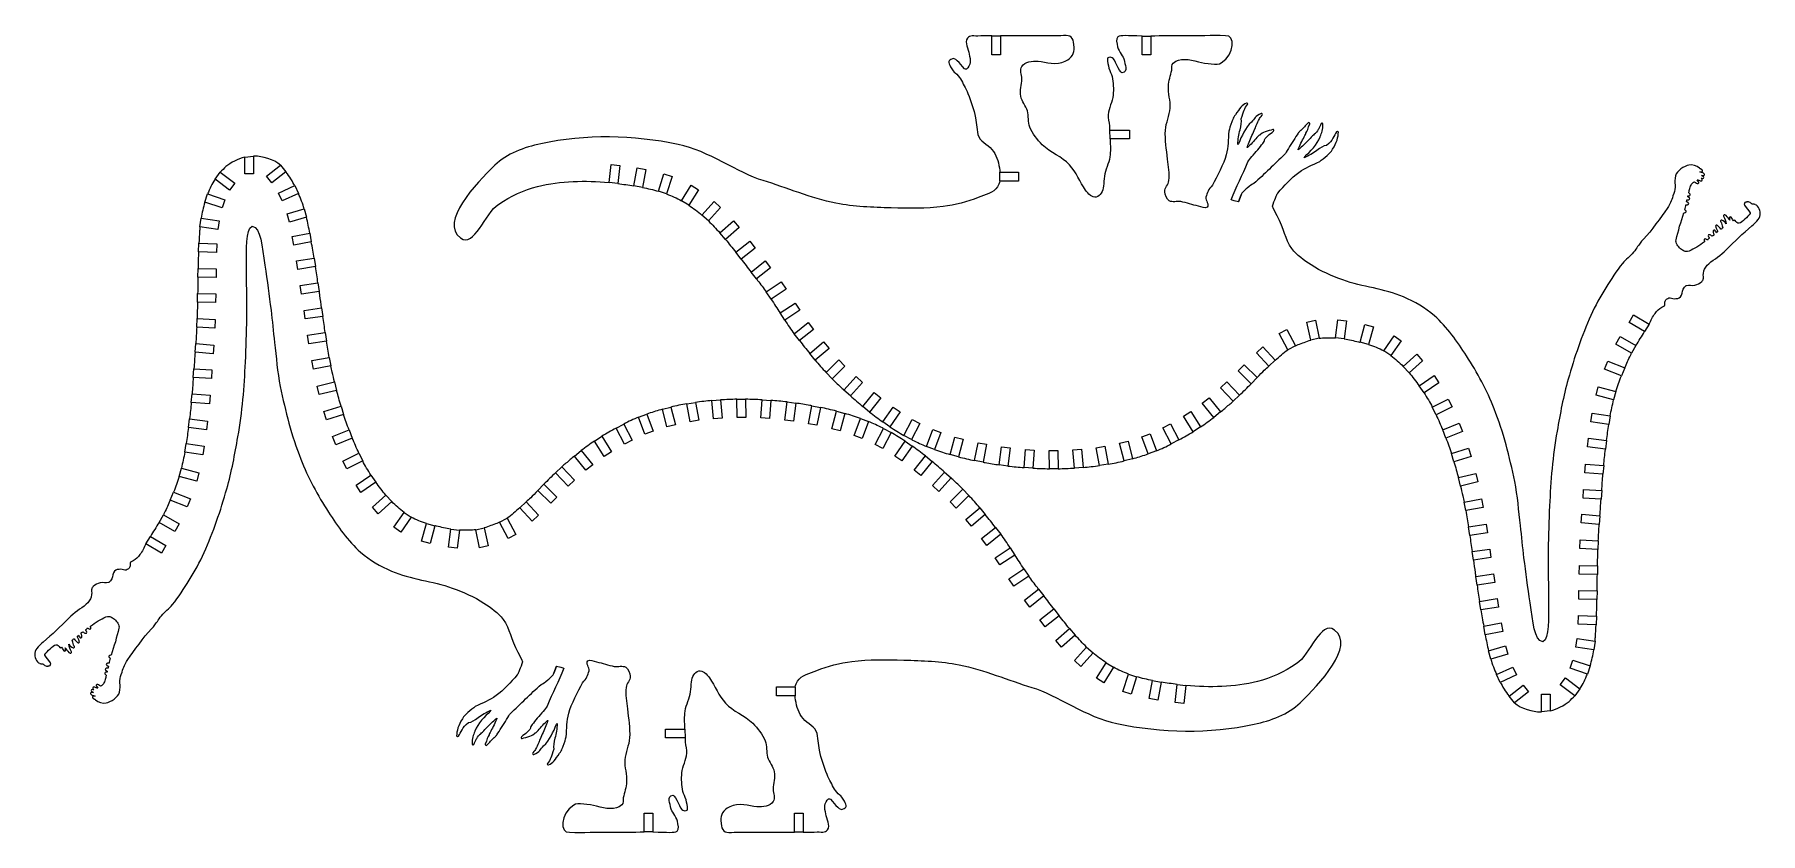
# Model space of a CAD drawing. Extents: x 3 to 1688, y 2 to 781.
import ezdxf

# ---------------------------------------------------------------- set-up
doc = ezdxf.new("R2010")
doc.units = 0
doc.layers.add('dino', color=7, linetype='CONTINUOUS')

msp = doc.modelspace()

# ---------------------------------------------------------------- linework, layer by layer
at = {"layer": 'dino', "color": 1}
for points in [[(946.162432, 779.925213), (946.162432, 761.484589), (937.657744, 761.484589), (937.657744, 779.926781)], [(1093.045216, 779.858037), (1093.045216, 761.484597), (1084.542088, 761.484597), (1084.542088, 779.822101)], [(1052.790528, 688.033037), (1072.176464, 688.033037), (1072.176464, 679.528349), (1053.245216, 679.528349)], [(216.706643, 662.717558), (216.706643, 645.287871), (208.201955, 645.287871), (208.201955, 661.57537)], [(217.173827, 662.725374), (217.173827, 662.725374)], [(184.147267, 646.859746), (198.303515, 636.301936), (193.219139, 629.484749), (179.051955, 640.051936)], [(248.297307, 647.33377), (234.472267, 636.497249), (229.226955, 643.189436), (242.844139, 653.861311)], [(563.802984, 636.825213), (565.943624, 654.539277), (574.385864, 653.518965), (572.256104, 635.890845)], [(588.085864, 633.684589), (591.317064, 651.201781), (599.679544, 649.659589), (596.454584, 632.172093)], [(611.959304, 628.376781), (617.454584, 645.281469), (625.542104, 642.651781), (620.037384, 625.720533)], [(945.560872, 646.884589), (963.676496, 646.884589), (963.676496, 638.379901), (945.39212, 638.379901)], [(171.787891, 625.739436), (188.525395, 620.172249), (185.841019, 612.103499), (169.020707, 617.698811)], [(260.539491, 626.182207), (244.659811, 618.922833), (241.123867, 626.655645), (256.912931, 633.872833)], [(634.573304, 619.187717), (644.023304, 634.304901), (651.234264, 629.797093), (641.851464, 614.787717)], [(1181.040608, 624.917493), (1178.651544, 617.983117)], [(268.369179, 603.005645), (251.683243, 598.319707), (249.383243, 606.507207), (266.144179, 611.21502)], [(654.578024, 605.147093), (666.426424, 618.250213), (672.734264, 612.547093), (660.878024, 599.434589)], [(165.453515, 602.073811), (182.972267, 599.503499), (181.737891, 591.089436), (164.317579, 593.645687)], [(671.940504, 587.897093), (685.242104, 599.404901), (690.806104, 592.973653), (677.488984, 581.450213)], [(1678.228096, 606.703973), (1678.220256, 606.695973)], [(163.212891, 577.66756), (180.878515, 577.034752), (180.573827, 568.536312), (162.864451, 569.172248)], [(273.019179, 578.963456), (255.923867, 575.832208), (254.391059, 584.196272), (271.544179, 587.338458)], [(687.515544, 568.987717), (701.378024, 579.743965), (706.590504, 573.025213), (692.717064, 562.259589)], [(277.192619, 554.822832), (259.966059, 552.207208), (258.689491, 560.615016), (275.848867, 563.219704)], [(702.463944, 549.570533), (716.284264, 560.431469), (721.538984, 553.745525), (707.720184, 542.886157)], [(162.461331, 553.173808), (180.173827, 552.841), (180.014451, 544.337872), (162.300395, 544.672248)], [(717.332744, 530.104901), (731.951464, 539.889277), (736.681144, 532.822093), (722.115544, 523.073653)], [(162.033203, 528.673808), (179.717579, 528.353496), (179.562891, 519.850376), (161.880083, 520.170688)], [(280.742619, 530.57752), (263.545747, 527.988456), (262.278555, 536.396272), (279.498867, 538.990024)], [(284.359811, 506.343144), (267.155123, 503.782208), (265.903555, 512.193144), (283.145747, 514.758768)], [(730.838984, 509.661157), (745.438984, 519.312717), (750.128024, 512.218965), (735.498344, 502.547093)], [(1575.24216, 491.413269), (1559.974968, 500.464829), (1564.312472, 507.778893), (1579.57028, 498.732021)], [(161.456643, 504.181624), (179.142579, 503.401936), (178.769139, 494.906624), (161.131643, 495.683184)], [(287.903555, 482.096272), (270.698867, 479.463456), (269.412931, 487.869704), (286.628555, 490.50408)], [(744.640504, 489.415845), (758.368664, 500.258029), (763.638984, 493.583029), (749.842104, 482.689277)], [(1226.774928, 473.681461), (1218.299928, 489.601773), (1225.806184, 493.597085), (1234.259304, 477.715837)], [(1249.212432, 483.120525), (1245.331184, 500.736149), (1253.634304, 502.565837), (1257.501496, 485.020525)], [(1273.37024, 485.218933), (1275.753056, 502.989245), (1284.181184, 501.857997), (1281.82024, 484.247061)], [(1297.459304, 481.056437), (1302.106184, 498.225181), (1310.313992, 496.003309), (1305.659304, 478.804869)], [(160.226955, 479.714432), (177.878515, 478.36912), (177.231643, 469.88944), (159.573827, 471.236312)], [(759.815544, 470.178341), (773.218664, 481.445525), (778.692104, 474.936157), (765.238984, 463.625213)], [(1208.296808, 457.768957), (1196.210872, 470.878333), (1202.462432, 476.642397), (1214.529616, 463.554893)], [(1320.360872, 472.754869), (1330.621808, 487.454869), (1337.59368, 482.587685), (1327.46712, 468.078309)], [(1562.554656, 470.464829), (1547.0156, 479.222645), (1551.1906, 486.630453), (1566.753096, 477.860141)], [(158.362891, 455.281624), (176.019139, 454.01912), (175.411331, 445.536312), (157.756643, 446.798808)], [(292.198867, 457.971272), (275.023867, 454.766584), (273.464491, 463.12596), (290.562931, 466.315016)], [(775.792104, 451.597093), (788.304584, 463.847093), (794.254584, 457.770533), (781.659304, 445.440845)], [(1190.862432, 440.595517), (1178.14212, 453.101773), (1184.104616, 459.165837), (1196.81712, 446.667397)], [(1339.423368, 457.512685), (1352.61712, 469.312685), (1358.285872, 462.975181), (1345.156184, 451.231437)], [(1552.534344, 448.150765), (1536.06716, 454.889829), (1539.287472, 462.760141), (1555.782784, 456.010141)], [(297.795747, 434.111896), (280.773867, 430.071272), (278.809811, 438.344704), (295.741059, 442.363456)], [(793.251464, 434.408029), (805.084264, 447.484589), (811.388984, 441.778341), (799.585864, 428.736157)], [(1173.24212, 423.553333), (1161.09368, 436.583021), (1167.313992, 442.381461), (1179.462432, 429.353333)], [(1354.996808, 438.631437), (1369.560872, 448.568933), (1374.354616, 441.545493), (1359.834304, 431.637685)], [(156.567579, 430.845688), (174.175395, 429.378496), (173.469139, 420.905064), (155.837891, 422.373808)], [(648.330123, 422.361872), (651.356683, 404.89), (642.978555, 403.438432), (639.931683, 421.024368)], [(672.730123, 424.81812), (674.150435, 407.113432), (665.673867, 406.433744), (664.248867, 424.199368)], [(697.239491, 425.42436), (697.408243, 407.693112), (688.903555, 407.613432), (688.736371, 425.408744)], [(721.736371, 424.357176), (720.534803, 406.62436), (712.050435, 407.19936), (713.250435, 424.908736)], [(746.101995, 421.661864), (743.845747, 404.075928), (735.409811, 405.158736), (737.672307, 422.783736)], [(811.740504, 418.322093), (822.713944, 432.056469), (829.357704, 426.748653), (818.348344, 412.970533)], [(1154.448368, 407.803333), (1143.237432, 421.595517), (1149.835872, 426.959581), (1161.085872, 413.120525)], [(1367.84212, 417.793933), (1383.474928, 425.647061), (1387.29056, 418.047061), (1371.596808, 410.164245)], [(1544.957784, 424.897645), (1527.810912, 429.402333), (1529.97028, 437.627333), (1547.262472, 433.083581)], [(154.167579, 406.470688), (171.755083, 404.125376), (170.630083, 395.695688), (153.069139, 398.037872)], [(304.573867, 410.563456), (287.956683, 405.261896), (285.372307, 413.363456), (302.058243, 418.686896)], [(600.683243, 410.96968), (606.876995, 394.279056), (598.903555, 391.321248), (592.730123, 407.961872)], [(624.242619, 417.79156), (628.562931, 400.513432), (620.312931, 398.450936), (616.001995, 415.688432)], [(770.247307, 417.4228), (766.905123, 400.002488), (758.553555, 401.605616), (761.901995, 419.057176)], [(794.062931, 411.608736), (789.467619, 394.513424), (781.255123, 396.719672), (785.855123, 413.835304)], [(817.247307, 403.654048), (811.075467, 387.129048), (803.109867, 390.105616), (809.308267, 406.702488)], [(831.145224, 403.356469), (841.145224, 417.875213), (848.149864, 413.051781), (838.154584, 398.540845)], [(851.788984, 390.142405), (859.929544, 405.718965), (867.465544, 401.779901), (859.271784, 386.103341)], [(1134.309304, 393.811149), (1124.731184, 408.801773), (1131.896808, 413.379893), (1141.481184, 398.379893)], [(1540.231224, 400.888269), (1522.732784, 403.510141), (1523.99372, 411.919517), (1541.623408, 409.278893)], [(313.098867, 387.593144), (296.851995, 381.115016), (293.701995, 389.013456), (309.942619, 395.488456)], [(556.770747, 389.274368), (566.348867, 374.283744), (559.183243, 369.705624), (549.598867, 384.705624)], [(578.147307, 401.296248), (586.400435, 385.483744), (578.861371, 381.549368), (570.628555, 397.322808)], [(839.291067, 392.943112), (831.150507, 377.366552), (823.614507, 381.305616), (831.808267, 396.982176)], [(873.832744, 379.431469), (880.004584, 395.956469), (887.970184, 392.979901), (881.771784, 376.383029)], [(897.01712, 371.476781), (901.612432, 388.572093), (909.824928, 386.365845), (905.224928, 369.250213)], [(1090.396808, 372.115837), (1084.203056, 388.806461), (1092.176496, 391.764269), (1098.349928, 375.123645)], [(1112.932744, 381.789269), (1104.679616, 397.601773), (1112.21868, 401.536149), (1120.451496, 385.762709)], [(1377.981184, 395.492373), (1394.228056, 401.970501), (1397.378056, 394.072061), (1381.137432, 387.597061)], [(150.848827, 382.197248), (168.347267, 379.575376), (167.086331, 371.166), (149.456643, 373.806624)], [(323.237931, 365.291584), (307.605123, 357.438456), (303.789491, 365.038456), (319.483243, 372.921272)], [(536.631683, 375.282184), (547.842619, 361.49), (541.244179, 356.125936), (529.994179, 369.964992)], [(859.934827, 379.729048), (849.934827, 365.210304), (842.930187, 370.033736), (852.925467, 384.544672)], [(920.832744, 365.662717), (924.174928, 383.083029), (932.526496, 381.479901), (929.178056, 364.028341)], [(944.978056, 361.423653), (947.234304, 379.009589), (955.67024, 377.926781), (953.407744, 360.301781)], [(969.34368, 358.728341), (970.545248, 376.461157), (979.029616, 375.886157), (977.829616, 358.176781)], [(993.84056, 357.661157), (993.671808, 375.392405), (1002.176496, 375.472085), (1002.34368, 357.676773)], [(1018.349928, 358.267397), (1016.929616, 375.972085), (1025.406184, 376.651773), (1026.831184, 358.886149)], [(1042.749928, 360.723645), (1039.723368, 378.195517), (1048.101496, 379.647085), (1051.148368, 362.061149)], [(1066.837432, 365.293957), (1062.51712, 382.572085), (1070.76712, 384.634581), (1075.078056, 367.397085)], [(1386.506184, 372.522061), (1403.123368, 377.823621), (1405.707744, 369.722061), (1389.021808, 364.398621)], [(1536.912472, 376.614829), (1519.324968, 378.960141), (1520.449968, 387.389829), (1538.010912, 385.047645)], [(146.122267, 358.187872), (163.269139, 353.683184), (161.109771, 345.458184), (143.817579, 350.001936)], [(517.837931, 359.532184), (529.986371, 346.502496), (523.766059, 340.704056), (511.617619, 353.732184)], [(879.339547, 364.763424), (868.366107, 351.029048), (861.722347, 356.336864), (872.731707, 370.114984)], [(897.828587, 348.677488), (885.995787, 335.600928), (879.691067, 341.307176), (891.494187, 354.34936)], [(1534.512472, 352.239829), (1516.904656, 353.707021), (1517.610912, 362.180453), (1535.24216, 360.711709)], [(336.083243, 344.45408), (321.519179, 334.516584), (316.725435, 341.540024), (331.245747, 351.447832)], [(500.217619, 342.49), (512.937931, 329.983744), (506.975435, 323.91968), (494.262931, 336.41812)], [(915.287947, 331.488424), (902.775467, 319.238424), (896.825467, 325.314984), (909.420747, 337.644672)], [(1393.284304, 348.973621), (1410.306184, 353.014245), (1412.27024, 344.740813), (1395.338992, 340.722061)], [(1532.71716, 327.803893), (1515.060912, 329.066397), (1515.66872, 337.549205), (1533.323408, 336.286709)], [(138.545707, 334.934752), (155.012891, 328.195688), (151.792579, 320.325376), (135.297267, 327.075376)], [(351.656683, 325.572832), (338.462931, 313.772832), (332.794179, 320.110336), (345.923867, 331.85408)], [(482.783243, 325.31656), (494.869179, 312.207184), (488.617619, 306.44312), (476.550435, 319.530624)], [(1398.881184, 325.114245), (1416.056184, 328.318933), (1417.61556, 319.959557), (1400.51712, 316.770501)], [(128.525395, 312.620688), (144.064451, 303.862872), (139.889451, 296.455064), (124.326955, 305.225376)], [(370.719179, 310.330648), (360.458243, 295.630648), (353.486371, 300.497832), (363.612931, 315.007208)], [(393.620747, 302.02908), (388.973867, 284.860336), (380.766059, 287.082208), (385.420747, 304.280648)], [(464.305123, 309.404056), (472.780123, 293.483744), (465.273867, 289.488432), (456.820747, 305.36968)], [(931.264507, 312.907176), (917.861387, 301.639992), (912.387947, 308.14936), (925.841067, 319.460304)], [(1403.176496, 300.989245), (1420.381184, 303.622061), (1421.66712, 295.215813), (1404.451496, 292.581437)], [(1530.853096, 303.371085), (1513.201536, 304.716397), (1513.848408, 313.196077), (1531.506224, 311.849205)], [(115.837891, 291.672248), (131.105083, 282.620688), (126.767579, 275.306624), (111.509771, 284.353496)], [(417.709811, 297.866584), (415.326995, 280.096272), (406.898867, 281.22752), (409.259811, 298.838456)], [(441.867619, 299.964992), (445.748867, 282.349368), (437.445747, 280.51968), (433.578555, 298.064992)], [(946.439547, 293.669672), (932.711387, 282.827488), (927.441067, 289.502488), (941.237947, 300.39624)], [(1529.623408, 278.903893), (1511.937472, 279.683581), (1512.310912, 288.178893), (1529.948408, 287.402333)], [(960.241067, 273.42436), (945.641067, 263.7728), (940.952027, 270.866552), (955.581707, 280.538424)], [(1406.72024, 276.742373), (1423.924928, 279.303309), (1425.176496, 270.892373), (1407.934304, 268.326749)], [(973.747307, 252.980616), (959.128587, 243.19624), (954.398907, 250.263424), (968.964507, 260.011864)], [(1410.337432, 252.507997), (1427.534304, 255.097061), (1428.801496, 246.689245), (1411.581184, 244.095493)], [(1529.046848, 254.411709), (1511.362472, 254.732021), (1511.51716, 263.235141), (1529.199968, 262.914829)], [(988.616107, 233.514984), (974.795787, 222.654048), (969.541067, 229.339992), (983.359867, 240.19936)], [(1528.61872, 229.911709), (1510.906224, 230.244517), (1511.0656, 238.747645), (1528.779656, 238.413269)], [(1003.564507, 214.0978), (989.702027, 203.341552), (984.489547, 210.060304), (998.362987, 220.825928)], [(1413.887432, 228.262685), (1431.113992, 230.878309), (1432.39056, 222.470501), (1415.231184, 219.865813)], [(1418.060872, 204.122061), (1435.156184, 207.253309), (1436.688992, 198.889245), (1419.535872, 195.747059)], [(1527.86716, 205.417957), (1510.201536, 206.050765), (1510.506224, 214.549205), (1528.2156, 213.913269)], [(1019.139547, 195.188424), (1005.837947, 183.680616), (1000.273947, 190.111864), (1013.591067, 201.635304)], [(1525.626536, 181.011706), (1508.107784, 183.582019), (1509.34216, 191.996081), (1526.762472, 189.439831)], [(12.851954, 176.381544), (12.859794, 176.389544)], [(1036.502027, 177.938424), (1024.653627, 164.835304), (1018.345787, 170.538424), (1030.202027, 183.650928)], [(1422.710872, 180.079872), (1439.396808, 184.76581), (1441.696808, 176.57831), (1424.935872, 171.870497)], [(1519.29216, 157.346081), (1502.554656, 162.913268), (1505.239032, 170.982019), (1522.059344, 165.386706)], [(510.039443, 158.168024), (512.428507, 165.1024)], [(1056.506747, 163.8978), (1047.056747, 148.780616), (1039.845787, 153.288424), (1049.228587, 168.2978)], [(1079.120747, 154.708736), (1073.625467, 137.804048), (1065.537947, 140.433736), (1071.042667, 157.364984)], [(1430.54056, 156.90331), (1446.42024, 164.162684), (1449.956184, 156.429872), (1434.16712, 149.212684)], [(1506.932784, 136.225771), (1492.776536, 146.783581), (1497.860912, 153.600768), (1512.028096, 143.033581)], [(745.519179, 136.200928), (727.403555, 136.200928), (727.403555, 144.705616), (745.687931, 144.705616)], [(1102.994187, 149.400928), (1099.762987, 131.883736), (1091.400507, 133.425928), (1094.625467, 150.913424)], [(1127.277067, 146.260304), (1125.136427, 128.54624), (1116.694187, 129.566552), (1118.823947, 147.194672)], [(1442.782744, 135.751747), (1456.607784, 146.588268), (1461.853096, 139.896081), (1448.235912, 129.224206)], [(1474.373408, 120.367959), (1474.373408, 137.797647), (1482.878096, 137.797647), (1482.878096, 121.510147)], [(1473.906224, 120.360143), (1473.906224, 120.360143)], [(638.289523, 95.05248), (618.903587, 95.05248), (618.903587, 103.557168), (637.834835, 103.557168)], [(598.034835, 3.22748), (598.034835, 21.60092), (606.537963, 21.60092), (606.537963, 3.263416)], [(744.917619, 3.160304), (744.917619, 21.600928), (753.422307, 21.600928), (753.422307, 3.158736)]]:
    msp.add_lwpolyline(points, close=True, dxfattribs=at)
for points in [[(913.782744, 777.770533), (910.598952, 773.548413), (914.985128, 767.263269), (915.599928, 762.011157)], [(926.829616, 779.926781), (919.074224, 779.423133), (916.436728, 781.290029), (913.782744, 777.770533)], [(937.657744, 779.926781), (934.0364, 779.927109), (930.175216, 779.916381), (926.829616, 779.926781)], [(1010.11868, 780.233029), (998.348056, 780.163909), (971.057456, 779.966021), (946.162432, 779.925213)], [(1018.049928, 768.798653), (1017.716832, 776.246885), (1016.280752, 780.377157), (1010.11868, 780.233029)], [(1060.745216, 778.918973), (1058.526624, 777.547469), (1059.789016, 772.349157), (1060.509272, 769.184597)], [(1084.542088, 779.822101), (1068.770744, 779.916589), (1064.28772, 781.108925), (1060.745216, 778.918973)], [(1165.83584, 780.197101), (1138.54636, 780.302125), (1113.640904, 779.928157), (1093.045216, 779.858037)], [(1161.779584, 753.553349), (1175.1022, 762.405549), (1175.721136, 780.981645), (1165.83584, 780.197101)], [(910.851496, 747.840845), (906.528696, 754.041237), (900.48476, 759.345685), (899.395248, 757.506469)], [(915.599928, 762.011157), (915.906728, 759.390221), (917.065648, 756.734997), (916.534304, 754.150213)], [(1009.395248, 755.184589), (1016.214216, 758.593277), (1018.311624, 762.947101), (1018.049928, 768.798653)], [(1055.298336, 758.670541), (1052.526832, 759.620565), (1050.576568, 758.958869), (1050.48584, 757.729909)], [(1064.68584, 743.792413), (1061.807528, 744.976269), (1057.699728, 758.316285), (1055.298336, 758.670541)], [(1060.509272, 769.184597), (1061.556848, 764.581877), (1066.539248, 759.417621), (1066.946776, 756.572101)], [(1114.778024, 753.445533), (1120.999192, 758.861429), (1130.409928, 757.293717), (1139.48584, 754.806477)], [(899.395248, 757.506469), (894.126864, 756.352917), (895.360112, 754.193013), (897.36868, 749.797093)], [(897.36868, 749.797093), (898.619952, 747.058581), (901.13644, 744.365701), (901.884304, 743.808029)], [(901.884304, 743.808029), (904.158024, 742.112557), (905.716336, 740.097101), (907.031184, 737.959589)], [(912.79368, 747.673653), (912.217128, 747.373021), (911.485456, 747.696293), (910.851496, 747.840845)], [(916.534304, 754.150213), (916.032328, 751.708325), (915.004176, 748.826253), (912.79368, 747.673653)], [(966.956192, 738.068973), (967.083104, 742.107245), (964.59708, 746.933133), (966.988992, 750.189285)], [(966.988992, 750.189285), (970.303328, 754.701165), (976.657016, 755.958357), (983.001496, 755.254909)], [(983.001496, 755.254909), (990.105088, 754.467293), (1001.17364, 751.074749), (1009.395248, 755.184589)], [(1050.48584, 757.729909), (1050.246576, 754.489013), (1051.275928, 751.452509), (1052.092088, 748.406477)], [(1052.092088, 748.406477), (1052.843344, 745.602677), (1054.51544, 743.078773), (1055.103024, 740.236165)], [(1066.946776, 756.572101), (1067.304208, 752.472093), (1071.52648, 744.995557), (1064.68584, 743.792413)], [(1110.109272, 731.047101), (1110.45328, 736.264213), (1112.3468, 741.262669), (1113.396776, 746.384597)], [(1113.396776, 746.384597), (1113.878384, 748.733965), (1112.9692, 751.870853), (1114.778024, 753.445533)], [(1139.48584, 754.806477), (1146.664168, 752.839269), (1158.358392, 751.280141), (1161.779584, 753.553349)], [(907.031184, 737.959589), (908.346032, 735.822069), (909.416192, 733.561973), (910.710872, 731.375213)], [(910.710872, 731.375213), (912.133536, 728.972277), (913.334552, 726.432309), (914.36712, 723.837717)], [(965.93588, 721.120541), (964.89956, 726.684797), (966.778408, 732.411829), (966.956192, 738.068973)], [(1055.103024, 740.236165), (1056.32564, 734.321453), (1056.660192, 728.156949), (1056.092088, 722.143973)], [(1111.818648, 709.576789), (1112.288136, 716.740885), (1109.636896, 723.883197), (1110.109272, 731.047101)], [(914.36712, 723.837717), (917.423144, 716.158661), (920.098904, 708.274869), (921.832744, 700.193965)], [(972.48744, 706.773661), (971.017784, 711.821349), (966.898472, 715.952133), (965.93588, 721.120541)], [(1056.092088, 722.143973), (1055.47652, 715.628653), (1051.828304, 709.615789), (1051.367088, 703.087725)], [(1107.201464, 687.948661), (1107.7204, 695.302437), (1111.336568, 702.220509), (1111.818648, 709.576789)], [(1186.270176, 714.373661), (1182.404584, 712.760197), (1179.489776, 709.256957), (1175.73268, 703.048661)], [(1181.148304, 698.998661), (1183.617912, 706.501725), (1184.573968, 709.391957), (1187.35612, 712.904909)], [(1187.35612, 712.904909), (1187.960096, 713.668493), (1187.164128, 714.745453), (1186.270176, 714.373661)], [(921.832744, 700.193965), (922.480048, 697.177085), (922.414792, 694.045357), (922.912432, 691.000213)], [(974.676504, 691.040853), (972.714112, 695.958717), (973.967616, 701.689821), (972.48744, 706.773661)], [(1051.367088, 703.087725), (1051.107944, 699.419797), (1052.196536, 695.778021), (1052.490528, 692.112725)], [(1052.490528, 692.112725), (1052.599512, 690.753957), (1052.69144, 689.393053), (1052.790528, 688.033037)], [(1171.952992, 695.992413), (1170.701072, 692.628197), (1169.63004, 689.002013), (1169.217056, 687.109597)], [(1173.912368, 700.572101), (1173.247248, 699.280733), (1172.578976, 697.674509), (1171.952992, 695.992413)], [(1175.73268, 703.048661), (1174.9922, 702.490749), (1174.479624, 701.673429), (1173.912368, 700.572101)], [(1191.356192, 695.944053), (1184.781672, 690.364501), (1181.924264, 682.126245), (1178.465568, 674.775301)], [(1180.067056, 688.217413), (1181.064624, 692.436053), (1181.953, 696.079317), (1181.148304, 698.998661)], [(1194.956192, 700.287805), (1193.68176, 698.875309), (1192.771808, 697.436253), (1191.356192, 695.944053)], [(1194.632784, 689.192493), (1195.011872, 690.081277), (1195.318888, 690.845501), (1195.526536, 691.465933)], [(1200.595256, 704.145613), (1197.874456, 703.029701), (1196.230624, 701.700285), (1194.956192, 700.287805)], [(1195.526536, 691.465933), (1195.630344, 691.776149), (1195.70928, 692.048285), (1195.760912, 692.306557)], [(1195.760912, 692.306557), (1195.778912, 692.396501), (1195.745712, 692.527317), (1195.759312, 692.617493)], [(1195.759312, 692.617493), (1197.211456, 695.390245), (1197.926728, 697.027445), (1198.603064, 698.312805)], [(1198.603064, 698.312805), (1199.296224, 699.630149), (1199.994808, 700.686661), (1201.657752, 702.651869)], [(1201.657752, 702.651869), (1202.292224, 703.405277), (1201.502744, 704.515013), (1200.595256, 704.145613)], [(1242.982792, 691.394053), (1242.23676, 690.515293), (1241.417344, 689.580469), (1239.804664, 688.012805)], [(1246.574976, 695.111245), (1244.632384, 693.313461), (1243.779368, 692.332357), (1242.982792, 691.394053)], [(1244.279664, 685.037805), (1245.718248, 687.358453), (1246.680016, 689.706389), (1248.096856, 694.119053)], [(1248.096856, 694.119053), (1248.394496, 695.044917), (1247.284432, 695.768877), (1246.574976, 695.111245)], [(1259.346856, 694.389365), (1258.083736, 692.035989), (1257.617688, 690.707285), (1256.98748, 689.451869)], [(1258.201544, 681.690933), (1260.023536, 685.603877), (1260.990696, 688.154045), (1261.104664, 693.919053)], [(1261.104664, 693.919053), (1261.122664, 694.909813), (1259.81536, 695.259517), (1259.346856, 694.389365)], [(497.193624, 674.722093), (481.042344, 671.185029), (463.938184, 665.457069), (452.226424, 653.786157)], [(631.395224, 674.111157), (587.583544, 683.151461), (540.892664, 684.292021), (497.193624, 674.722093)], [(922.912432, 691.000213), (923.43812, 687.783421), (923.364344, 684.293901), (924.923368, 681.431469)], [(924.923368, 681.431469), (928.135056, 675.534669), (935.69244, 672.960685), (939.237432, 667.258029)], [(986.989, 673.836165), (982.041264, 678.861309), (977.290128, 684.490957), (974.676504, 691.040853)], [(1053.273376, 678.656477), (1053.374384, 673.055549), (1053.7382, 667.395717), (1052.903064, 661.856477)], [(1053.245216, 679.528349), (1053.252416, 679.237605), (1053.268096, 678.947277), (1053.273376, 678.656477)], [(1109.1624, 659.750221), (1108.498, 669.148581), (1106.538248, 678.550221), (1107.201464, 687.948661)], [(1169.198336, 687.001789), (1168.35804, 678.656157), (1168.66124, 671.832661), (1166.606152, 664.039285)], [(1169.217056, 687.109597), (1169.209056, 687.073997), (1169.202096, 687.038157), (1169.198336, 687.001789)], [(1177.913928, 674.092413), (1177.892408, 679.036621), (1179.048176, 683.908645), (1180.067056, 688.217413)], [(1178.462368, 674.772101), (1178.354008, 674.552181), (1178.133376, 674.356365), (1177.913928, 674.092413)], [(1178.465568, 674.775301), (1178.465056, 674.774549), (1178.463168, 674.772901), (1178.462368, 674.772101)], [(1187.073408, 671.111245), (1187.716768, 673.677789), (1189.723736, 678.363949), (1191.737472, 682.767493)], [(1191.985912, 675.658117), (1190.390512, 673.925229), (1188.798592, 672.313749), (1187.659344, 671.448741)], [(1191.737472, 682.767493), (1192.82688, 685.149749), (1193.874608, 687.414925), (1194.632784, 689.192493)], [(1196.504656, 680.684677), (1195.197736, 679.253117), (1193.58132, 677.391005), (1191.985912, 675.658117)], [(1198.207784, 682.453429), (1197.73024, 682.005269), (1197.158128, 681.400485), (1196.504656, 680.684677)], [(1197.332792, 668.833117), (1199.227616, 671.087069), (1200.986, 673.228269), (1202.220288, 674.911245)], [(1198.878096, 683.014365), (1198.659304, 682.861829), (1198.446552, 682.677517), (1198.207784, 682.453429)], [(1199.410912, 683.275301), (1199.18148, 683.214181), (1199.017648, 683.111637), (1198.878096, 683.014365)], [(1204.76872, 686.315933), (1202.515824, 685.488645), (1200.59016, 684.589157), (1199.410912, 683.275301)], [(1202.220288, 674.911245), (1202.83744, 675.752749), (1203.32188, 676.471613), (1203.645296, 677.083117)], [(1203.645296, 677.083117), (1203.806992, 677.388853), (1203.932472, 677.661597), (1204.006232, 677.976869)], [(1204.006232, 677.976869), (1204.033592, 678.093893), (1204.036712, 678.255277), (1204.035912, 678.412805)], [(1204.035912, 678.412805), (1204.948224, 680.520981), (1206.056632, 681.715125), (1207.495288, 682.834677)], [(1212.037472, 688.573741), (1209.98352, 687.978701), (1207.237112, 687.222365), (1204.76872, 686.315933)], [(1207.495288, 682.834677), (1208.989952, 683.997797), (1210.851, 685.090117), (1212.91872, 686.958117)], [(1212.91872, 686.958117), (1213.656376, 687.628693), (1212.9916, 688.846997), (1212.037472, 688.573741)], [(1232.18748, 677.965933), (1228.828896, 672.650621), (1225.260896, 666.675277), (1223.66404, 664.283117)], [(1236.834352, 684.959677), (1235.508344, 683.139853), (1233.87604, 680.638237), (1232.18748, 677.965933)], [(1238.58748, 687.136245), (1238.07892, 686.605485), (1237.497336, 685.869589), (1236.834352, 684.959677)], [(1245.896856, 677.295613), (1242.578912, 673.852605), (1239.015544, 670.340909), (1236.865608, 668.789365)], [(1236.98748, 669.445613), (1237.436464, 670.879733), (1238.435064, 673.014461), (1239.543728, 675.197181)], [(1239.343728, 687.792493), (1239.072192, 687.617125), (1238.841744, 687.401629), (1238.58748, 687.136245)], [(1239.804664, 688.012805), (1239.624392, 687.956405), (1239.464632, 687.870573), (1239.343728, 687.792493)], [(1239.543728, 675.197181), (1240.652392, 677.379877), (1241.870384, 679.627045), (1242.784352, 681.414365)], [(1242.784352, 681.414365), (1243.241344, 682.308021), (1243.621792, 683.085613), (1243.882792, 683.708117)], [(1243.260912, 661.897173), (1248.812128, 667.791821), (1255.381624, 673.441165), (1258.184344, 681.647173)], [(1243.882792, 683.708117), (1244.013288, 684.019349), (1244.115576, 684.287821), (1244.184352, 684.551869)], [(1244.184352, 684.551869), (1244.221952, 684.696213), (1244.274344, 684.847621), (1244.279664, 685.037805)], [(1250.795296, 682.326869), (1249.423992, 680.975885), (1247.70848, 679.175525), (1245.896856, 677.295613)], [(1252.576544, 683.981557), (1252.077664, 683.563917), (1251.480944, 683.002357), (1250.795296, 682.326869)], [(1253.270288, 684.503429), (1253.050296, 684.362485), (1252.825992, 684.190381), (1252.576544, 683.981557)], [(1253.53748, 684.608117), (1253.46524, 684.565397), (1253.341864, 684.549317), (1253.270288, 684.503429)], [(1256.98748, 689.451869), (1256.36924, 688.220309), (1255.53988, 686.947813), (1253.53748, 684.608117)], [(1258.184344, 681.647173), (1258.192344, 681.662613), (1258.194344, 681.675493), (1258.201544, 681.690933)], [(1274.337472, 686.414357), (1271.945096, 682.283309), (1270.539272, 678.050645), (1264.624968, 673.089357)], [(1270.332784, 669.423733), (1274.836112, 675.353429), (1275.976208, 681.844229), (1276.081224, 685.909669)], [(1276.081224, 685.909669), (1276.107304, 686.888725), (1274.826928, 687.259269), (1274.337472, 686.414357)], [(208.201955, 661.57537), (201.296595, 659.867271), (194.289019, 656.427647), (189.655083, 652.408183)], [(217.173827, 662.725374), (217.012835, 662.726942), (216.864891, 662.718398), (216.706643, 662.717558)], [(242.844139, 653.861311), (236.534155, 659.584048), (225.193523, 662.647164), (217.173827, 662.725374)], [(714.292104, 638.825213), (690.151944, 646.064789), (660.806904, 668.042205), (631.395224, 674.111157)], [(939.237432, 667.258029), (942.662544, 661.748221), (944.79284, 655.254989), (945.396808, 648.795525)], [(1013.615568, 654.148661), (1006.088752, 662.222573), (994.733352, 665.970661), (986.989, 673.836165)], [(1052.903064, 661.856477), (1051.930264, 655.404189), (1048.691568, 649.452077), (1047.545256, 643.028349)], [(1110.665528, 638.829909), (1111.6508, 645.751725), (1109.655424, 652.776037), (1109.1624, 659.750221)], [(1166.606152, 664.039285), (1164.21008, 654.952693), (1157.560104, 642.924309), (1153.057712, 634.336165)], [(1187.659344, 671.448741), (1187.3654, 671.225573), (1187.279064, 671.219525), (1187.073408, 671.111245)], [(1187.649976, 657.103429), (1189.23908, 659.390821), (1193.56104, 664.346525), (1197.332792, 668.833117)], [(1223.66404, 664.283117), (1213.461072, 654.940565), (1203.961248, 645.078333), (1193.704664, 635.919053)], [(1236.865608, 668.789365), (1236.904008, 669.027629), (1236.880408, 669.103661), (1236.98748, 669.445613)], [(1237.576536, 646.853429), (1244.0362, 651.578077), (1250.449456, 653.728045), (1257.853096, 657.501869)], [(1255.084344, 668.212797), (1251.473336, 665.708093), (1247.39052, 662.871885), (1242.821848, 661.126861)], [(1242.821848, 661.126861), (1242.989304, 661.431805), (1243.095656, 661.716093), (1243.260912, 661.897173)], [(1264.624968, 673.089357), (1261.649088, 672.798869), (1258.612664, 670.660117), (1255.084344, 668.212797)], [(1257.853096, 657.501869), (1257.885336, 657.518749), (1257.916776, 657.537629), (1257.946848, 657.558109)], [(1257.946848, 657.558109), (1259.546752, 658.624453), (1262.510656, 660.932349), (1265.16872, 663.319045)], [(1265.16872, 663.319045), (1266.497744, 664.512389), (1267.742496, 665.720669), (1268.696848, 666.811237)], [(1268.696848, 666.811237), (1269.512544, 667.743325), (1270.08344, 668.521981), (1270.332784, 669.423733)], [(189.655083, 652.408183), (187.677867, 650.693152), (185.849787, 648.830771), (184.147267, 646.859746)], [(256.912931, 633.872833), (254.680371, 638.120159), (251.991763, 642.421527), (248.297307, 647.33377)], [(452.226424, 653.786157), (433.710904, 635.335117), (397.953544, 598.475357), (418.879544, 582.811157)], [(945.396808, 648.795525), (945.455368, 648.169229), (945.511048, 647.529685), (945.560872, 646.884589)], [(1029.23744, 629.589285), (1023.35776, 637.306933), (1020.231408, 647.051941), (1013.615568, 654.148661)], [(1047.545256, 643.028349), (1046.98188, 639.871293), (1047.449248, 636.578293), (1046.815568, 633.434597)], [(1171.517168, 620.069053), (1176.280384, 632.838965), (1182.69064, 644.205253), (1187.649976, 657.103429)], [(1216.931224, 626.587805), (1223.229744, 633.882709), (1229.950856, 641.275909), (1237.576536, 646.853429)], [(1605.410912, 643.526869), (1604.635696, 640.082893), (1604.863624, 637.118637), (1604.94372, 634.342493)], [(1610.728096, 650.173741), (1608.175056, 648.251621), (1605.961184, 645.971509), (1605.410912, 643.526869)], [(1618.517156, 653.984677), (1616.180988, 653.598397), (1613.281117, 652.095853), (1610.728096, 650.173741)], [(1628.959343, 651.048741), (1626.170871, 653.330981), (1621.649172, 654.502533), (1618.517156, 653.984677)], [(1629.448405, 650.411245), (1629.378965, 650.576973), (1629.182759, 650.865885), (1628.959343, 651.048741)], [(1630.68278, 646.820765), (1630.059476, 647.040277), (1629.740952, 647.167189), (1629.279656, 647.337949)], [(1629.279656, 647.337949), (1629.459488, 647.322509), (1629.54028, 647.332349), (1629.724968, 647.312989)], [(1631.242156, 649.331557), (1629.835828, 650.081893), (1629.427357, 650.438773), (1629.448405, 650.411245)], [(1629.724968, 647.312989), (1630.0236, 647.281949), (1630.304232, 647.246029), (1630.67028, 647.304989)], [(1631.471843, 640.047317), (1631.192395, 640.493989), (1630.831804, 640.843613), (1630.437468, 641.144189)], [(1630.437468, 641.144189), (1630.648892, 641.099469), (1630.881933, 641.036893), (1631.078093, 641.005125)], [(1630.67028, 647.304989), (1630.853328, 647.334589), (1631.083624, 647.385181), (1631.329656, 647.592493)], [(1632.16403, 646.241077), (1631.714224, 646.448773), (1631.19954, 646.638757), (1630.68278, 646.820765)], [(1632.84528, 642.648885), (1632.331656, 643.095429), (1631.539321, 643.443733), (1630.735905, 643.825445)], [(1630.735905, 643.825445), (1631.326857, 643.761605), (1631.850526, 643.712909), (1632.268718, 643.714509)], [(1631.078093, 641.005125), (1631.596805, 640.921149), (1631.962924, 640.754773), (1632.63278, 641.072325)], [(1631.740593, 648.509677), (1631.734993, 648.855029), (1631.54394, 649.170229), (1631.242156, 649.331557)], [(1631.329656, 647.592493), (1631.575712, 647.799733), (1631.746017, 648.205405), (1631.740593, 648.509677)], [(1633.243718, 645.467637), (1632.911278, 645.872957), (1632.568536, 646.054253), (1632.16403, 646.241077)], [(1632.268718, 643.714509), (1632.482214, 643.715301), (1632.608436, 643.654989), (1633.00778, 643.839509)], [(1632.63278, 641.072325), (1633.2477, 641.364501), (1633.361, 642.201413), (1632.84528, 642.648885)], [(1633.00778, 643.839509), (1633.107628, 643.885669), (1633.243764, 643.958093), (1633.38278, 644.133261)], [(1633.590593, 644.872325), (1633.540113, 645.289861), (1633.368702, 645.374093), (1633.243718, 645.467637)], [(1633.38278, 644.133261), (1633.521868, 644.308373), (1633.620689, 644.623245), (1633.590593, 644.872325)], [(179.051955, 640.051936), (176.149363, 635.582667), (173.753387, 630.746207), (171.787891, 625.739436)], [(263.611371, 618.593145), (262.570323, 621.275815), (261.573659, 623.764379), (260.539491, 626.182207)], [(456.174904, 615.845525), (467.802184, 623.415389), (480.530984, 629.926117), (494.020184, 633.172093)], [(494.020184, 633.172093), (516.651784, 638.618029), (540.576424, 639.101637), (563.802984, 636.825213)], [(572.256104, 635.890845), (577.511464, 635.262653), (582.806344, 634.547045), (588.085864, 633.684589)], [(596.454584, 632.172093), (601.691944, 631.126469), (606.878104, 629.883333), (611.959304, 628.376781)], [(620.037384, 625.720533), (625.045784, 623.883701), (629.911064, 621.731141), (634.573304, 619.187717)], [(785.432744, 616.700213), (761.058824, 621.457093), (736.786824, 632.079101), (714.292104, 638.825213)], [(943.19212, 632.626781), (939.159936, 626.765205), (931.088232, 624.989701), (924.473368, 622.370533)], [(945.39212, 638.379901), (945.036728, 636.300421), (944.366, 634.333245), (943.19212, 632.626781)], [(1033.924936, 624.409597), (1031.955624, 625.652165), (1030.648576, 627.737029), (1029.23744, 629.589285)], [(1039.678064, 622.690853), (1037.715024, 622.300005), (1035.617712, 623.341509), (1033.924936, 624.409597)], [(1044.556192, 626.664285), (1043.364, 624.938685), (1041.735072, 623.100405), (1039.678064, 622.690853)], [(1046.815568, 633.434597), (1046.345456, 631.102373), (1045.908528, 628.621693), (1044.556192, 626.664285)], [(1106.604584, 627.862725), (1106.389904, 631.755125), (1110.116168, 634.970501), (1110.665528, 638.829909)], [(1110.968648, 619.159597), (1108.272568, 620.965733), (1106.783296, 624.622501), (1106.604584, 627.862725)], [(1153.057712, 634.336165), (1149.426016, 630.206381), (1147.638616, 626.952325), (1146.831152, 622.597101)], [(1183.301544, 628.120621), (1182.243088, 627.020749), (1181.413336, 625.998501), (1181.040608, 624.917493)], [(1187.003104, 631.425301), (1185.66144, 630.357389), (1184.36, 629.220485), (1183.301544, 628.120621)], [(1193.704664, 635.919053), (1192.199656, 635.214853), (1189.596712, 633.489685), (1187.003104, 631.425301)], [(1214.5906, 621.803429), (1215.50552, 624.166925), (1216.412784, 625.987349), (1216.931224, 626.587805)], [(1603.760912, 626.050301), (1602.406688, 622.758565), (1602.030944, 621.018725), (1601.231224, 618.923741)], [(1604.94372, 634.342493), (1605.023792, 631.566357), (1604.97028, 628.990061), (1603.760912, 626.050301)], [(1617.43278, 623.425533), (1617.49494, 623.647517), (1617.525105, 623.819717), (1617.581217, 624.019285)], [(1617.581217, 624.019285), (1617.748585, 624.008565), (1617.920294, 623.979125), (1618.084342, 623.981765)], [(1618.084342, 623.981765), (1618.520606, 623.988965), (1618.964248, 623.990565), (1619.44528, 624.364573)], [(1618.306217, 626.830205), (1618.309417, 626.843565), (1618.313977, 626.852445), (1618.317153, 626.866125)], [(1618.435904, 626.756765), (1618.379104, 626.789645), (1618.357512, 626.800845), (1618.306217, 626.830205)], [(1618.317153, 626.866125), (1618.406705, 627.233661), (1618.510727, 627.714053), (1618.640591, 628.277061)], [(1619.75778, 625.430197), (1619.466324, 626.268917), (1618.847648, 626.518541), (1618.435904, 626.756765)], [(1618.640591, 628.277061), (1618.900295, 629.403053), (1619.260943, 630.859517), (1619.760903, 632.287997)], [(1619.44528, 624.364573), (1619.766128, 624.614029), (1619.892076, 625.043941), (1619.75778, 625.430197)], [(1619.760903, 632.287997), (1620.260879, 633.716485), (1620.908048, 635.110725), (1621.67184, 636.083309)], [(1621.67184, 636.083309), (1622.38428, 636.990565), (1623.133593, 637.458605), (1624.017153, 637.528621)], [(1624.017153, 637.528621), (1624.592809, 637.161005), (1625.304321, 636.714789), (1625.912465, 636.366125)], [(1625.912465, 636.366125), (1626.269945, 636.161173), (1626.537817, 636.008709), (1626.812465, 635.897373)], [(1627.890593, 637.502021), (1627.248849, 638.398725), (1626.971087, 638.980565), (1626.634343, 639.620773)], [(1626.634343, 639.620773), (1627.088823, 639.468357), (1627.439852, 639.359405), (1628.067156, 639.130141)], [(1626.812465, 635.897373), (1626.881105, 635.869533), (1626.940811, 635.839533), (1627.098403, 635.812997)], [(1627.098403, 635.812997), (1627.177123, 635.799637), (1627.279612, 635.766757), (1627.518716, 635.831717)], [(1627.518716, 635.831717), (1627.75782, 635.896677), (1628.178167, 636.298733), (1628.215591, 636.656717)], [(1627.967153, 637.422341), (1627.938833, 637.455701), (1627.915553, 637.476501), (1627.890593, 637.502021)], [(1628.092153, 637.245773), (1628.040553, 637.337493), (1628.001505, 637.381629), (1627.967153, 637.422341)], [(1628.067156, 639.130141), (1628.564972, 638.948197), (1629.063401, 638.774621), (1629.535905, 638.661397)], [(1628.215591, 636.656717), (1628.253031, 637.014709), (1628.143687, 637.154029), (1628.092153, 637.245773)], [(1629.535905, 638.661397), (1630.008433, 638.548165), (1630.428575, 638.392661), (1631.059343, 638.673877)], [(1631.059343, 638.673877), (1631.583535, 638.907317), (1631.778291, 639.557701), (1631.471843, 640.047317)], [(169.020707, 617.698811), (167.457451, 612.477311), (166.296675, 607.198961), (165.453515, 602.073811)], [(266.144179, 611.21502), (265.384931, 613.700993), (264.553531, 616.165299), (263.611371, 618.593145)], [(418.879544, 582.811157), (432.174664, 572.859085), (442.257224, 606.784517), (456.174904, 615.845525)], [(641.851464, 614.787717), (646.307304, 611.849485), (650.535384, 608.615861), (654.578024, 605.147093)], [(839.396744, 612.159589), (821.352184, 612.678989), (803.150424, 613.242357), (785.432744, 616.700213)], [(890.124904, 613.498653), (873.374184, 611.145117), (856.305064, 611.672901), (839.396744, 612.159589)], [(924.473368, 622.370533), (913.478592, 618.017109), (901.835176, 615.143989), (890.124904, 613.498653)], [(1122.126464, 618.326789), (1118.445624, 618.928709), (1114.06732, 617.083757), (1110.968648, 619.159597)], [(1139.443648, 613.909597), (1133.58608, 614.993781), (1128.005432, 617.365413), (1122.126464, 618.326789)], [(1148.009272, 612.909597), (1145.981224, 610.871757), (1142.270656, 613.386341), (1139.443648, 613.909597)], [(1146.831152, 622.597101), (1146.238136, 619.398525), (1150.304, 615.215413), (1148.009272, 612.909597)], [(1171.653104, 619.967493), (1171.570888, 620.016933), (1171.564152, 620.031733), (1171.517168, 620.069053)], [(1173.384352, 619.261245), (1172.610136, 619.506949), (1171.994192, 619.762589), (1171.653104, 619.967493)], [(1178.651544, 617.983117), (1176.672208, 618.410341), (1174.728976, 618.834533), (1173.384352, 619.261245)], [(1211.801536, 613.723741), (1212.7572, 616.685741), (1213.711296, 619.531837), (1214.5906, 621.803429)], [(1216.2406, 604.553429), (1214.5676, 607.453293), (1213.209216, 610.583461), (1211.801536, 613.723741)], [(1597.199968, 611.609677), (1591.374808, 603.676957), (1581.58884, 589.105437), (1574.346848, 581.925301)], [(1601.231224, 618.923741), (1600.431496, 616.828773), (1599.213336, 614.351493), (1597.199968, 611.609677)], [(1605.934344, 580.942789), (1607.87716, 589.824581), (1610.779872, 598.568421), (1613.631217, 607.299037)], [(1613.631217, 607.299037), (1613.844097, 607.363197), (1614.053583, 607.435093), (1614.264029, 607.486541)], [(1614.264029, 607.486541), (1614.608239, 607.570661), (1614.861323, 607.571637), (1615.287467, 607.822477)], [(1614.349967, 610.136541), (1614.846391, 612.036957), (1615.276252, 613.986477), (1615.55778, 615.278725)], [(1615.209342, 609.770917), (1615.007614, 609.896661), (1614.630415, 610.021485), (1614.349967, 610.136541)], [(1615.814029, 609.009973), (1615.678565, 609.556077), (1615.402102, 609.650765), (1615.209342, 609.770917)], [(1615.287467, 607.822477), (1615.394019, 607.885117), (1615.530096, 607.971477), (1615.665592, 608.172477)], [(1615.55778, 615.278725), (1615.832924, 615.267125), (1616.133351, 615.248805), (1616.374967, 615.247445)], [(1615.665592, 608.172477), (1615.801096, 608.373461), (1615.881782, 608.736933), (1615.814029, 609.009973)], [(1616.199967, 618.177093), (1616.303527, 618.673461), (1616.422718, 619.368629), (1616.559342, 620.111469)], [(1617.537467, 617.514589), (1617.250331, 617.703909), (1616.696583, 617.946437), (1616.199967, 618.177093)], [(1616.374967, 615.247445), (1616.610887, 615.245845), (1616.824724, 615.250645), (1617.03278, 615.272405)], [(1616.559342, 620.111469), (1616.847886, 620.090669), (1617.183058, 620.055389), (1617.421842, 620.052109)], [(1617.03278, 615.272405), (1617.240812, 615.294005), (1617.426776, 615.290885), (1617.740592, 615.473965)], [(1617.293717, 622.892725), (1617.348117, 623.114325), (1617.361005, 623.168805), (1617.43278, 623.425533)], [(1618.423404, 622.339597), (1618.169628, 622.501301), (1617.694469, 622.704909), (1617.293717, 622.892725)], [(1617.421842, 620.052109), (1617.65917, 620.048909), (1617.868556, 620.054509), (1618.078092, 620.081789)], [(1618.142155, 616.913029), (1617.942811, 617.280725), (1617.754219, 617.371605), (1617.537467, 617.514589)], [(1617.740592, 615.473965), (1617.89748, 615.565573), (1618.12498, 615.751269), (1618.228092, 616.072405)], [(1618.078092, 620.081789), (1618.287628, 620.109229), (1618.503188, 620.090749), (1618.848404, 620.389597)], [(1618.228092, 616.072405), (1618.330892, 616.393789), (1618.241852, 616.729189), (1618.142155, 616.913029)], [(1618.999967, 621.831789), (1618.805919, 622.104597), (1618.63186, 622.206781), (1618.423404, 622.339597)], [(1618.848404, 620.389597), (1619.021052, 620.538997), (1619.209558, 620.857357), (1619.214029, 621.169285)], [(1619.214029, 621.169285), (1619.218829, 621.481197), (1619.097023, 621.695389), (1618.999967, 621.831789)], [(1673.028096, 616.339909), (1672.476152, 616.095149), (1672.294091, 615.394117), (1672.654659, 614.905533)], [(1673.951534, 617.794597), (1673.232029, 617.943573), (1672.630708, 617.235253), (1672.885908, 616.538349)], [(1672.654659, 614.905533), (1675.125707, 611.564069), (1676.810932, 609.514461), (1677.665596, 608.244597)], [(1672.885908, 616.538349), (1672.913908, 616.461869), (1672.995176, 616.411341), (1673.028096, 616.339909)], [(1674.801534, 617.444597), (1674.504006, 617.547557), (1674.277766, 617.727181), (1673.951534, 617.794597)], [(1675.660908, 618.169597), (1675.24758, 618.146717), (1674.897933, 617.851989), (1674.801534, 617.444597)], [(1678.949971, 616.903973), (1677.859171, 617.667117), (1676.81426, 618.231733), (1675.660908, 618.169597)], [(1677.665596, 608.244597), (1678.09294, 607.609669), (1678.28703, 607.172197), (1678.321846, 606.989909)], [(1678.321846, 606.989909), (1678.356646, 606.807629), (1678.380038, 606.879925), (1678.228096, 606.703973)], [(1680.354659, 615.728973), (1679.891923, 616.112645), (1679.393299, 616.593877), (1678.949971, 616.903973)], [(1680.815596, 615.850845), (1680.654268, 615.851461), (1680.495427, 615.808685), (1680.354659, 615.728973)], [(1682.910908, 615.511789), (1682.465036, 615.747877), (1681.902404, 615.844501), (1680.815596, 615.850845)], [(1683.285908, 615.246157), (1683.248388, 615.279037), (1683.118484, 615.401885), (1682.910908, 615.511789)], [(1687.143721, 611.213349), (1686.338961, 613.078797), (1685.112157, 614.772845), (1683.285908, 615.246157)], [(1688.187471, 605.372725), (1688.371231, 607.144637), (1687.966985, 609.305005), (1687.143721, 611.213349)], [(164.317579, 593.645687), (164.174331, 592.28237), (164.050011, 590.939051), (163.947267, 589.623811)], [(209.816019, 556.835216), (209.974131, 569.459816), (208.433595, 591.869778), (215.294139, 594.313338)], [(215.294139, 594.313338), (223.768411, 593.35153), (224.933739, 574.501408), (227.731643, 556.180528)], [(271.544179, 587.338458), (270.607667, 592.59451), (269.609467, 597.836923), (268.369179, 603.005645)], [(660.878024, 599.434589), (664.708104, 595.764653), (668.380264, 591.897165), (671.940504, 587.897093)], [(1230.754656, 572.384677), (1223.683872, 581.786653), (1223.755976, 591.526781), (1216.2406, 604.553429)], [(1643.684348, 590.355325), (1643.157828, 590.777293), (1642.376389, 590.517405), (1642.199973, 589.861581)], [(1644.984348, 588.658453), (1644.615716, 589.269293), (1644.269188, 589.886317), (1643.684348, 590.355325)], [(1645.839036, 595.219389), (1645.209508, 595.510485), (1644.496013, 595.033629), (1644.514036, 594.333453)], [(1644.514036, 594.333453), (1644.550276, 592.936381), (1645.304043, 591.912461), (1645.798411, 591.027205)], [(1645.798411, 591.027205), (1646.258451, 590.203429), (1646.49136, 589.585165), (1646.331224, 588.824077)], [(1648.243724, 593.153765), (1647.522004, 593.990709), (1646.762189, 594.791341), (1645.839036, 595.219389)], [(1649.581224, 591.405325), (1649.196416, 591.943269), (1648.79166, 592.518333), (1648.243724, 593.153765)], [(1650.640596, 600.183453), (1649.835028, 600.516029), (1649.056813, 599.654709), (1649.456221, 598.872517)], [(1649.456221, 598.872517), (1649.868277, 598.068005), (1650.57626, 596.312765), (1651.070284, 594.803765)], [(1650.540599, 591.822517), (1650.233151, 591.561765), (1649.919504, 591.485037), (1649.581224, 591.405325)], [(1651.628099, 592.667829), (1651.182275, 592.395477), (1650.834767, 592.072037), (1650.540599, 591.822517)], [(1654.895284, 596.627205), (1653.864404, 598.023941), (1652.620604, 599.364717), (1650.640596, 600.183453)], [(1651.070284, 594.803765), (1651.3173, 594.049277), (1651.515131, 593.343965), (1651.604659, 592.870957)], [(1651.604659, 592.870957), (1651.624419, 592.766597), (1651.619139, 592.743917), (1651.628099, 592.667829)], [(1653.476534, 605.338141), (1652.689774, 605.637957), (1651.941707, 604.818741), (1652.299971, 604.049077)], [(1652.299971, 604.049077), (1653.455075, 601.575261), (1654.589396, 599.244453), (1654.895284, 596.627205)], [(1657.864033, 601.069389), (1656.720714, 602.837525), (1655.352084, 604.620965), (1653.476534, 605.338141)], [(1654.996846, 571.280533), (1663.426862, 579.742101), (1670.77242, 587.023053), (1680.001534, 594.613349)], [(1658.395284, 600.161581), (1658.180852, 600.522117), (1658.099329, 600.705509), (1657.864033, 601.069389)], [(1658.217132, 603.070957), (1658.041492, 602.773653), (1658.067233, 602.636693), (1658.060881, 602.511581)], [(1658.060881, 602.511581), (1658.054481, 602.386445), (1658.059761, 602.280525), (1658.068721, 602.169389)], [(1658.068721, 602.169389), (1658.086321, 601.947077), (1658.123673, 601.706269), (1658.168721, 601.430325)], [(1658.168721, 601.430325), (1658.228081, 601.066949), (1658.31458, 600.603341), (1658.395284, 600.161581)], [(1659.817132, 603.085037), (1659.447532, 603.688717), (1658.576756, 603.680781), (1658.217132, 603.070957)], [(1661.885881, 599.456917), (1661.260393, 600.666805), (1660.568164, 601.858221), (1659.817132, 603.085037)], [(1663.615569, 599.786605), (1663.170481, 600.551629), (1662.024625, 600.333493), (1661.885881, 599.456917)], [(1665.237444, 597.830349), (1664.498356, 598.447653), (1663.881361, 599.328621), (1663.615569, 599.786605)], [(1667.526507, 597.111605), (1666.725993, 596.884797), (1665.976492, 597.212981), (1665.237444, 597.830349)], [(1673.193694, 601.091293), (1671.259254, 599.185405), (1669.158234, 597.573973), (1667.526507, 597.111605)], [(1678.220256, 606.695973), (1676.92676, 605.166685), (1675.128102, 602.997165), (1673.193694, 601.091293)], [(1680.001534, 594.613349), (1681.380134, 595.747157), (1683.28432, 597.462525), (1684.918721, 599.358661)], [(1684.918721, 599.358661), (1686.553129, 601.254805), (1687.971199, 603.287581), (1688.187471, 605.372725)], [(163.947267, 589.623811), (163.647979, 585.79264), (163.411123, 581.789744), (163.212891, 577.66756)], [(274.456683, 571.043144), (273.953363, 573.672704), (273.483059, 576.316688), (273.019179, 578.963456)], [(677.488984, 581.450213), (680.903144, 577.373389), (684.232504, 573.201421), (687.515544, 568.987717)], [(1574.346848, 581.925301), (1568.21436, 575.164109), (1567.95956, 573.029605), (1564.371848, 568.903429)], [(1606.926536, 576.258413), (1606.05468, 577.851965), (1605.62816, 579.542949), (1605.934344, 580.942789)], [(1610.26872, 572.300597), (1609.08324, 573.214733), (1607.794272, 574.672365), (1606.926536, 576.258413)], [(1633.773404, 578.986541), (1628.674812, 575.394229), (1623.736259, 572.303309), (1618.687467, 569.914661)], [(1634.384345, 581.836541), (1633.617313, 582.080533), (1632.923525, 581.295565), (1633.246845, 580.550597)], [(1633.246845, 580.550597), (1633.546565, 579.861989), (1633.78402, 579.468949), (1633.83122, 579.327165)], [(1633.83122, 579.327165), (1633.85874, 579.244613), (1633.795724, 579.085757), (1633.773404, 578.986541)], [(1636.489032, 580.830285), (1636.034881, 581.138957), (1635.490641, 581.483765), (1634.384345, 581.836541)], [(1637.740596, 581.831853), (1637.301956, 581.494189), (1636.89797, 581.162429), (1636.489032, 580.830285)], [(1638.360908, 585.994349), (1637.659092, 586.159661), (1637.043656, 585.495205), (1637.253096, 584.797477)], [(1637.253096, 584.797477), (1637.447832, 584.150981), (1637.803876, 583.622397), (1638.110908, 583.130285)], [(1638.48747, 582.438101), (1638.292158, 582.266637), (1638.03578, 582.059069), (1637.740596, 581.831853)], [(1638.110908, 583.130285), (1638.309612, 582.811789), (1638.382182, 582.645757), (1638.48747, 582.438101)], [(1641.078096, 584.624037), (1640.30484, 585.175565), (1639.302508, 585.771101), (1638.360908, 585.994349)], [(1641.964032, 585.045909), (1641.564753, 584.841877), (1641.333568, 584.740733), (1641.078096, 584.624037)], [(1642.199973, 589.861581), (1641.898221, 588.740213), (1642.295118, 587.769293), (1642.570286, 587.013141)], [(1642.776533, 585.488101), (1642.553412, 585.354029), (1642.25864, 585.196445), (1641.964032, 585.045909)], [(1642.570286, 587.013141), (1642.809926, 586.354621), (1642.886749, 585.916573), (1642.849973, 585.536581)], [(1642.849973, 585.536581), (1642.805013, 585.504661), (1642.828933, 585.519861), (1642.776533, 585.488101)], [(1645.421848, 587.975637), (1645.269504, 588.221381), (1645.149396, 588.384957), (1644.984348, 588.658453)], [(1646.331224, 588.824077), (1645.962216, 588.515437), (1645.683088, 588.266909), (1645.421848, 587.975637)], [(162.864451, 569.172248), (162.687563, 564.007864), (162.568011, 558.625176), (162.461331, 553.173808)], [(210.012891, 504.780528), (210.239499, 522.130632), (209.625155, 541.59592), (209.816019, 556.835216)], [(275.848867, 563.219704), (275.409475, 565.831824), (274.954723, 568.441152), (274.456683, 571.043144)], [(692.717064, 562.259589), (695.971944, 558.013725), (699.208424, 553.768341), (702.463944, 549.570533)], [(1249.407784, 556.512805), (1242.545576, 560.935581), (1235.661616, 565.859917), (1230.754656, 572.384677)], [(1280.504656, 541.873741), (1269.7666, 545.866869), (1259.037464, 550.306349), (1249.407784, 556.512805)], [(1553.674968, 558.042493), (1547.535616, 550.614413), (1542.295656, 542.460813), (1537.2656, 534.240933)], [(1564.371848, 568.903429), (1561.03784, 565.069029), (1556.91204, 561.959077), (1553.674968, 558.042493)], [(1613.84528, 570.041229), (1612.654624, 570.541077), (1611.613448, 571.426805), (1610.26872, 572.300597)], [(1618.687467, 569.914661), (1616.426875, 569.350525), (1615.035016, 569.541741), (1613.84528, 570.041229)], [(1632.995284, 550.818037), (1633.172468, 552.485397), (1636.34036, 556.524205), (1637.773408, 557.691477)], [(1637.773408, 557.691477), (1643.487416, 562.345733), (1649.586094, 565.849525), (1654.996846, 571.280533)], [(162.300395, 544.672248), (162.214555, 539.407696), (162.125195, 534.073232), (162.033203, 528.673808)], [(227.731643, 556.180528), (230.117603, 540.557088), (231.899627, 527.045584), (233.684763, 512.439904)], [(279.498867, 538.990024), (278.738531, 544.269168), (277.992899, 549.550736), (277.192619, 554.822832)], [(707.720184, 542.886157), (708.131944, 542.370517), (708.539784, 541.847397), (708.952984, 541.334589)], [(708.952984, 541.334589), (711.885784, 537.695005), (714.654184, 533.933829), (717.332744, 530.104901)], [(1339.74372, 525.347181), (1320.953064, 533.543653), (1299.7196, 534.728341), (1280.504656, 541.873741)], [(1624.365596, 536.779005), (1626.760188, 537.403229), (1629.078073, 538.600357), (1630.934345, 540.236821)], [(1630.934345, 540.236821), (1631.637433, 540.856653), (1632.261005, 541.869325), (1632.546845, 542.541509)], [(1632.757783, 544.446189), (1632.618895, 545.589901), (1632.285852, 546.868413), (1632.985908, 550.749317)], [(1632.546845, 542.541509), (1632.832693, 543.213653), (1632.827223, 543.874349), (1632.757783, 544.446189)], [(1632.985908, 550.749317), (1632.990708, 550.772197), (1632.992868, 550.794837), (1632.995284, 550.818037)], [(281.359811, 526.568144), (281.147523, 527.903464), (280.945971, 529.24068), (280.742619, 530.57752)], [(283.145747, 514.758768), (282.570827, 518.699168), (281.984643, 522.637728), (281.359811, 526.568144)], [(722.115544, 523.073653), (725.062664, 518.632573), (727.943784, 514.141597), (730.838984, 509.661157)], [(1369.887472, 506.842493), (1361.041792, 514.637469), (1350.550504, 520.633269), (1339.74372, 525.347181)], [(1537.2656, 534.240933), (1531.942768, 525.542613), (1526.882808, 516.634485), (1522.7406, 507.315933)], [(1595.123408, 521.263269), (1595.885464, 522.697701), (1597.32044, 523.935301), (1598.889032, 524.357021)], [(1598.889032, 524.357021), (1600.62196, 524.822925), (1602.410552, 523.375037), (1604.201536, 523.486709)], [(1604.201536, 523.486709), (1606.340456, 523.620077), (1608.825384, 523.818557), (1610.36872, 525.305453)], [(1610.36872, 525.305453), (1612.24384, 527.111997), (1611.605776, 530.426277), (1612.856221, 532.710141)], [(1612.856221, 532.710141), (1613.646933, 534.154333), (1614.674912, 535.520725), (1615.953096, 536.558581)], [(1615.953096, 536.558581), (1615.956296, 536.560981), (1615.960216, 536.562581), (1615.964032, 536.563381)], [(1615.964032, 536.563381), (1618.679432, 537.251645), (1621.654916, 536.072389), (1624.365596, 536.779005)], [(161.880083, 520.170688), (161.769851, 514.85236), (161.636211, 509.516632), (161.456643, 504.181624)], [(233.684763, 512.439904), (234.966915, 501.949696), (235.842747, 491.412752), (237.100395, 480.919584)], [(286.628555, 490.50408), (285.854427, 495.780176), (285.109611, 501.06256), (284.359811, 506.343144)], [(1401.295288, 467.737805), (1392.144344, 481.729509), (1382.430672, 495.789197), (1369.887472, 506.842493)], [(1522.7406, 507.315933), (1513.78264, 487.163565), (1506.57928, 466.200117), (1500.562472, 444.983117)], [(1579.57028, 498.732021), (1581.44184, 502.301909), (1582.947832, 506.106933), (1585.424968, 509.272645)], [(1585.424968, 509.272645), (1587.262056, 511.620389), (1589.504168, 513.693045), (1591.973408, 515.363269)], [(1591.973408, 515.363269), (1592.80252, 515.924093), (1594.115528, 515.823661), (1594.6906, 516.642957)], [(1594.6906, 516.642957), (1595.57944, 517.909277), (1594.397552, 519.896973), (1595.123408, 521.263269)], [(161.131643, 495.683184), (160.896187, 490.316448), (160.597411, 484.984488), (160.226955, 479.714432)], [(208.722267, 461.632088), (209.415699, 476.004672), (209.824971, 490.392448), (210.012891, 504.780528)], [(735.498344, 502.547093), (738.446744, 498.096965), (741.453624, 493.689773), (744.640504, 489.415845)], [(1566.753096, 477.860141), (1569.504608, 482.419749), (1572.426384, 486.886413), (1575.24216, 491.413269)], [(237.100395, 480.919584), (238.827867, 466.506472), (239.847931, 451.9598), (242.773827, 437.741464)], [(290.562931, 466.315016), (289.593107, 471.559296), (288.724555, 476.823016), (287.903555, 482.096272)], [(749.842104, 482.689277), (753.129544, 478.496061), (756.447544, 474.317981), (759.815544, 470.178341)], [(1214.529616, 463.554893), (1218.54084, 467.321653), (1222.334192, 470.773837), (1226.774928, 473.681461)], [(1234.259304, 477.715837), (1235.068392, 478.063557), (1235.901328, 478.399061), (1236.76556, 478.717397)], [(1236.76556, 478.717397), (1240.715192, 480.127557), (1244.90948, 481.804277), (1249.212432, 483.120525)], [(1257.501496, 485.020525), (1257.970696, 485.082605), (1258.441152, 485.136581), (1258.910872, 485.179893)], [(1258.910872, 485.179893), (1263.707664, 485.622229), (1268.542496, 485.589141), (1273.37024, 485.218933)], [(1281.82024, 484.247061), (1286.508664, 483.538613), (1291.16312, 482.578661), (1295.737432, 481.482997)], [(1295.737432, 481.482997), (1296.310376, 481.345765), (1296.885256, 481.198317), (1297.459304, 481.056437)], [(1305.659304, 478.804869), (1310.759408, 477.236389), (1315.748888, 475.319981), (1320.360872, 472.754869)], [(159.573827, 471.236312), (159.137059, 465.921688), (158.741523, 460.602696), (158.362891, 455.281624)], [(206.298827, 425.263336), (207.519003, 437.351952), (208.136747, 449.496168), (208.722267, 461.632088)], [(293.517619, 451.85252), (293.056435, 453.88748), (292.622027, 455.92888), (292.198867, 457.971272)], [(765.238984, 463.625213), (768.677464, 459.541717), (772.176744, 455.512749), (775.792104, 451.597093)], [(1203.663992, 453.748645), (1205.30752, 455.109925), (1206.834752, 456.449509), (1208.296808, 457.768957)], [(1327.46712, 468.078309), (1331.722792, 464.905989), (1335.692544, 461.342125), (1339.423368, 457.512685)], [(1428.357784, 415.972181), (1421.162744, 434.065165), (1411.952888, 451.442405), (1401.295288, 467.737805)], [(1555.782784, 456.010141), (1557.560936, 460.117789), (1559.433032, 464.182869), (1561.399968, 468.192957)], [(1561.399968, 468.192957), (1561.774128, 468.955765), (1562.161376, 469.712469), (1562.554656, 470.464829)], [(157.756643, 446.798808), (157.379859, 441.479064), (156.995923, 436.159864), (156.567579, 430.845688)], [(295.741059, 442.363456), (294.980467, 445.523856), (294.235115, 448.686584), (293.517619, 451.85252)], [(781.659304, 445.440845), (784.329464, 442.727125), (787.058664, 440.073605), (789.863944, 437.498653)], [(1179.462432, 429.353333), (1183.371464, 433.086197), (1187.245032, 436.935341), (1190.862432, 440.595517)], [(1196.81712, 446.667397), (1199.471136, 449.400277), (1201.812552, 451.836269), (1203.663992, 453.748645)], [(1345.156184, 451.231437), (1348.632848, 447.179677), (1351.890256, 442.936341), (1354.996808, 438.631437)], [(1500.562472, 444.983117), (1495.857576, 428.392309), (1492.70004, 411.382429), (1489.735912, 394.394053)], [(1547.262472, 433.083581), (1548.820816, 438.168269), (1550.590128, 443.191589), (1552.534344, 448.150765)], [(155.837891, 422.373808), (155.352915, 417.065064), (154.813819, 411.761864), (154.167579, 406.470688)], [(201.344139, 388.691464), (203.458571, 400.809968), (205.063435, 413.023936), (206.298827, 425.263336)], [(242.773827, 437.741464), (247.704787, 413.779552), (253.682235, 389.845816), (262.722267, 367.113336)], [(302.058243, 418.686896), (300.536083, 423.798176), (299.123243, 428.943592), (297.795747, 434.111896)], [(664.248867, 424.199368), (658.933819, 423.733128), (653.623091, 423.124088), (648.330123, 422.361872)], [(688.736371, 425.408744), (683.392283, 425.334584), (678.054755, 425.136392), (672.730123, 424.81812)], [(713.250435, 424.908736), (707.916235, 425.19724), (702.577339, 425.371272), (697.239491, 425.42436)], [(737.672307, 422.783736), (732.374715, 423.422456), (727.060595, 423.94596), (721.736371, 424.357176)], [(759.848867, 419.439992), (755.286547, 420.267384), (750.701275, 421.001624), (746.101995, 421.661864)], [(789.863944, 437.498653), (790.988584, 436.466333), (792.118824, 435.435957), (793.251464, 434.408029)], [(799.585864, 428.736157), (803.578424, 425.205621), (807.626984, 421.725237), (811.740504, 418.322093)], [(1169.31712, 420.073645), (1170.5972, 421.178301), (1171.912928, 422.349309), (1173.24212, 423.553333)], [(1359.834304, 431.637685), (1362.736296, 427.170181), (1365.386512, 422.538757), (1367.84212, 417.793933)], [(1541.623408, 409.278893), (1542.56368, 414.525085), (1543.642592, 419.740485), (1544.957784, 424.897645)], [(309.942619, 395.488456), (308.005179, 400.45772), (306.225699, 405.4886), (304.573867, 410.563456)], [(592.730123, 407.961872), (587.786363, 405.945936), (582.926803, 403.706976), (578.147307, 401.296248)], [(602.422307, 411.574368), (601.840499, 411.379096), (601.262675, 411.171896), (600.683243, 410.96968)], [(616.001995, 415.688432), (611.433043, 414.44256), (606.901491, 413.077744), (602.422307, 411.574368)], [(639.931683, 421.024368), (634.669915, 420.102296), (629.435627, 419.02472), (624.242619, 417.79156)], [(761.901995, 419.057176), (761.217643, 419.184376), (760.533059, 419.315896), (759.848867, 419.439992)], [(785.855123, 413.835304), (780.679067, 415.157376), (775.468787, 416.344736), (770.247307, 417.4228)], [(809.308267, 406.702488), (804.292907, 408.510392), (799.200907, 410.132312), (794.062931, 411.608736)], [(818.348344, 412.970533), (822.538424, 409.657669), (826.802184, 406.444741), (831.145224, 403.356469)], [(1141.481184, 398.379893), (1145.91784, 401.352373), (1150.230024, 404.513773), (1154.448368, 407.803333)], [(1161.085872, 413.120525), (1163.859952, 415.405933), (1166.601216, 417.729949), (1169.31712, 420.073645)], [(1371.596808, 410.164245), (1373.860248, 405.335149), (1375.964936, 400.425285), (1377.981184, 395.492373)], [(1448.306224, 345.344053), (1443.375264, 369.305965), (1437.397816, 393.239701), (1428.357784, 415.972181)], [(153.069139, 398.037872), (152.372419, 392.754456), (151.659035, 387.468896), (150.848827, 382.197248)], [(190.517579, 338.1024), (195.222475, 354.693208), (198.380011, 371.703088), (201.344139, 388.691464)], [(570.628555, 397.322808), (565.936643, 394.754784), (561.320787, 392.054744), (556.770747, 389.274368)], [(830.784827, 397.516552), (826.362507, 399.749256), (821.841707, 401.783144), (817.247307, 403.654048)], [(831.808267, 396.982176), (831.465787, 397.15768), (831.128427, 397.343096), (830.784827, 397.516552)], [(838.154584, 398.540845), (842.608184, 395.584229), (847.148824, 392.774181), (851.788984, 390.142405)], [(852.925467, 384.544672), (848.471867, 387.501288), (843.931227, 390.311336), (839.291067, 392.943112)], [(1120.451496, 385.762709), (1125.143408, 388.330733), (1129.759264, 391.030773), (1134.309304, 393.811149)], [(1489.735912, 394.394053), (1487.62148, 382.275549), (1486.016616, 370.061581), (1484.781224, 357.822181)], [(1538.010912, 385.047645), (1538.707632, 390.331061), (1539.421016, 395.616621), (1540.231224, 400.888269)], [(149.456643, 373.806624), (148.516371, 368.560432), (147.437459, 363.345032), (146.122267, 358.187872)], [(319.483243, 372.921272), (317.219803, 377.750368), (315.115115, 382.660232), (313.098867, 387.593144)], [(549.598867, 384.705624), (545.162211, 381.733144), (540.850027, 378.571744), (536.631683, 375.282184)], [(859.271784, 386.103341), (859.614264, 385.927837), (859.951624, 385.742421), (860.295224, 385.568965)], [(872.731707, 370.114984), (868.541627, 373.427848), (864.277867, 376.640776), (859.934827, 379.729048)], [(860.295224, 385.568965), (864.717544, 383.336261), (869.238344, 381.302373), (873.832744, 379.431469)], [(881.771784, 376.383029), (886.787144, 374.575125), (891.879144, 372.953205), (897.01712, 371.476781)], [(1075.078056, 367.397085), (1079.647008, 368.642957), (1084.17856, 370.007773), (1088.657744, 371.511149)], [(1088.657744, 371.511149), (1089.239552, 371.706421), (1089.817376, 371.913621), (1090.396808, 372.115837)], [(1098.349928, 375.123645), (1103.293688, 377.139581), (1108.153248, 379.378541), (1112.932744, 381.789269)], [(1381.137432, 387.597061), (1383.074872, 382.627797), (1384.854352, 377.596917), (1386.506184, 372.522061)], [(1535.24216, 360.711709), (1535.727136, 366.020453), (1536.266232, 371.323653), (1536.912472, 376.614829)], [(262.722267, 367.113336), (269.917307, 349.020352), (279.127163, 331.643112), (289.784763, 315.347712)], [(331.245747, 351.447832), (328.343755, 355.915336), (325.693539, 360.54676), (323.237931, 365.291584)], [(521.762931, 363.011872), (520.482851, 361.907216), (519.167123, 360.736208), (517.837931, 359.532184)], [(529.994179, 369.964992), (527.220099, 367.679584), (524.478835, 365.355568), (521.762931, 363.011872)], [(891.494187, 354.34936), (887.501627, 357.879896), (883.453067, 361.36028), (879.339547, 364.763424)], [(905.224928, 369.250213), (910.400984, 367.928141), (915.611264, 366.740781), (920.832744, 365.662717)], [(929.178056, 364.028341), (929.862408, 363.901141), (930.546992, 363.769621), (931.231184, 363.645525)], [(931.231184, 363.645525), (935.793504, 362.818133), (940.378776, 362.083893), (944.978056, 361.423653)], [(953.407744, 360.301781), (958.705336, 359.663061), (964.019456, 359.139557), (969.34368, 358.728341)], [(977.829616, 358.176781), (983.163816, 357.888277), (988.502712, 357.714245), (993.84056, 357.661157)], [(1002.34368, 357.676773), (1007.687768, 357.750933), (1013.025296, 357.949125), (1018.349928, 358.267397)], [(1026.831184, 358.886149), (1032.146232, 359.352389), (1037.45696, 359.961429), (1042.749928, 360.723645)], [(1051.148368, 362.061149), (1056.410136, 362.983221), (1061.644424, 364.060797), (1066.837432, 365.293957)], [(1389.021808, 364.398621), (1390.543968, 359.287341), (1391.956808, 354.141925), (1393.284304, 348.973621)], [(1484.781224, 357.822181), (1483.561048, 345.733565), (1482.943304, 333.589349), (1482.357784, 321.453429)], [(143.817579, 350.001936), (142.259235, 344.917248), (140.489923, 339.893928), (138.545707, 334.934752)], [(168.339451, 275.769584), (177.297411, 295.921952), (184.500771, 316.8854), (190.517579, 338.1024)], [(345.923867, 331.85408), (342.447203, 335.90584), (339.189795, 340.149176), (336.083243, 344.45408)], [(511.617619, 353.732184), (507.708587, 349.99932), (503.835019, 346.150176), (500.217619, 342.49)], [(901.216107, 345.586864), (900.091467, 346.619184), (898.961227, 347.64956), (897.828587, 348.677488)], [(909.420747, 337.644672), (906.750587, 340.358392), (904.021387, 343.011912), (901.216107, 345.586864)], [(1395.338992, 340.722061), (1396.099584, 337.561661), (1396.844936, 334.398933), (1397.562432, 331.232997)], [(1453.979656, 302.165933), (1452.252184, 316.579045), (1451.23212, 331.125717), (1448.306224, 345.344053)], [(1533.323408, 336.286709), (1533.700192, 341.606453), (1534.084128, 346.925653), (1534.512472, 352.239829)], [(135.297267, 327.075376), (133.519115, 322.967728), (131.647019, 318.902648), (129.680083, 314.89256)], [(363.612931, 315.007208), (359.357259, 318.179528), (355.387507, 321.743392), (351.656683, 325.572832)], [(487.416059, 329.336872), (485.772531, 327.975592), (484.245299, 326.636008), (482.783243, 325.31656)], [(494.262931, 336.41812), (491.608915, 333.68524), (489.267499, 331.249248), (487.416059, 329.336872)], [(925.841067, 319.460304), (922.402587, 323.5438), (918.903307, 327.572768), (915.287947, 331.488424)], [(1397.562432, 331.232997), (1398.023616, 329.198037), (1398.458024, 327.156637), (1398.881184, 325.114245)], [(1482.357784, 321.453429), (1481.664352, 307.080845), (1481.25508, 292.693069), (1481.06716, 278.304989)], [(1531.506224, 311.849205), (1531.942992, 317.163829), (1532.338528, 322.482821), (1532.71716, 327.803893)], [(124.326955, 305.225376), (121.575443, 300.665768), (118.653667, 296.199104), (115.837891, 291.672248)], [(129.680083, 314.89256), (129.305923, 314.129752), (128.918675, 313.373048), (128.525395, 312.620688)], [(289.784763, 315.347712), (298.935707, 301.356008), (308.649379, 287.29632), (321.192579, 276.243024)], [(385.420747, 304.280648), (380.320643, 305.849128), (375.331163, 307.765536), (370.719179, 310.330648)], [(454.314491, 304.36812), (450.364859, 302.95796), (446.170571, 301.28124), (441.867619, 299.964992)], [(456.820747, 305.36968), (456.011659, 305.02196), (455.178723, 304.686456), (454.314491, 304.36812)], [(476.550435, 319.530624), (472.539211, 315.763864), (468.745859, 312.31168), (464.305123, 309.404056)], [(941.237947, 300.39624), (937.950507, 304.589456), (934.632507, 308.767536), (931.264507, 312.907176)], [(1400.51712, 316.770501), (1401.486944, 311.526221), (1402.355496, 306.262501), (1403.176496, 300.989245)], [(395.342619, 301.60252), (394.769675, 301.739752), (394.194795, 301.8872), (393.620747, 302.02908)], [(409.259811, 298.838456), (404.571387, 299.546904), (399.916931, 300.506856), (395.342619, 301.60252)], [(432.169179, 297.905624), (427.372387, 297.463288), (422.537555, 297.496376), (417.709811, 297.866584)], [(433.578555, 298.064992), (433.109355, 298.002912), (432.638899, 297.948936), (432.169179, 297.905624)], [(955.581707, 280.538424), (952.633307, 284.988552), (949.626427, 289.395744), (946.439547, 293.669672)], [(1404.451496, 292.581437), (1405.225624, 287.305341), (1405.97044, 282.022957), (1406.72024, 276.742373)], [(1457.395288, 270.645613), (1456.113136, 281.135821), (1455.237304, 291.672765), (1453.979656, 302.165933)], [(1529.948408, 287.402333), (1530.183864, 292.769069), (1530.48264, 298.101029), (1530.853096, 303.371085)], [(105.655083, 273.812872), (103.817995, 271.465128), (101.575883, 269.392472), (99.106643, 267.722248)], [(111.509771, 284.353496), (109.638211, 280.783608), (108.132219, 276.978584), (105.655083, 273.812872)], [(153.814451, 248.844584), (159.137283, 257.542904), (164.197243, 266.451032), (168.339451, 275.769584)], [(321.192579, 276.243024), (330.038259, 268.448048), (340.529547, 262.452248), (351.336331, 257.738336)], [(968.964507, 260.011864), (966.017387, 264.452944), (963.136267, 268.94392), (960.241067, 273.42436)], [(1463.348408, 226.904989), (1460.962448, 242.528429), (1459.180424, 256.039933), (1457.395288, 270.645613)], [(1481.06716, 278.304989), (1480.840552, 260.954885), (1481.454896, 241.489597), (1481.264032, 226.250301)], [(1529.199968, 262.914829), (1529.3102, 268.233157), (1529.44384, 273.568885), (1529.623408, 278.903893)], [(80.711331, 257.780064), (78.836211, 255.97352), (79.474275, 252.65924), (78.223829, 250.375376)], [(86.878515, 259.598808), (84.739595, 259.46544), (82.254667, 259.26696), (80.711331, 257.780064)], [(92.191019, 258.728496), (90.458091, 258.262592), (88.669499, 259.71048), (86.878515, 259.598808)], [(95.956643, 261.822248), (95.194587, 260.387816), (93.759611, 259.150216), (92.191019, 258.728496)], [(96.389451, 266.44256), (95.500611, 265.17624), (96.682499, 263.188544), (95.956643, 261.822248)], [(99.106643, 267.722248), (98.277531, 267.161424), (96.964523, 267.261856), (96.389451, 266.44256)], [(351.336331, 257.738336), (370.126987, 249.541864), (391.360451, 248.357176), (410.575395, 241.211776)], [(982.127067, 241.750928), (979.194267, 245.390512), (976.425867, 249.151688), (973.747307, 252.980616)], [(1407.934304, 268.326749), (1408.509224, 264.386349), (1409.095408, 260.447789), (1409.72024, 256.517373)], [(1409.72024, 256.517373), (1409.932528, 255.182053), (1410.13408, 253.844837), (1410.337432, 252.507997)], [(1528.779656, 238.413269), (1528.865496, 243.677821), (1528.954856, 249.012285), (1529.046848, 254.411709)], [(58.322267, 238.639328), (58.461155, 237.495616), (58.794199, 236.217104), (58.094143, 232.3362)], [(58.533205, 240.544008), (58.247357, 239.871864), (58.252827, 239.211168), (58.322267, 238.639328)], [(60.145705, 242.848696), (59.442617, 242.228864), (58.819045, 241.216192), (58.533205, 240.544008)], [(66.714455, 246.306512), (64.319863, 245.682288), (62.001977, 244.48516), (60.145705, 242.848696)], [(75.116018, 246.522136), (72.400618, 245.833872), (69.425135, 247.013128), (66.714455, 246.306512)], [(75.126954, 246.526936), (75.123754, 246.524536), (75.119834, 246.522936), (75.116018, 246.522136)], [(78.223829, 250.375376), (77.433117, 248.931184), (76.405138, 247.564792), (75.126954, 246.526936)], [(137.405083, 225.043024), (143.544435, 232.471104), (148.784395, 240.624704), (153.814451, 248.844584)], [(410.575395, 241.211776), (421.313451, 237.218648), (432.042587, 232.779168), (441.672267, 226.572712)], [(983.359867, 240.19936), (982.948107, 240.715), (982.540267, 241.23812), (982.127067, 241.750928)], [(1411.581184, 244.095493), (1412.34152, 238.816349), (1413.087152, 233.534781), (1413.887432, 228.262685)], [(53.306642, 225.39404), (47.592634, 220.739784), (41.493956, 217.235992), (36.083204, 211.804984)], [(58.084767, 232.26748), (57.907583, 230.60012), (54.73969, 226.561312), (53.306642, 225.39404)], [(58.094143, 232.3362), (58.089343, 232.31332), (58.087183, 232.29068), (58.084767, 232.26748)], [(126.708203, 214.182088), (130.042211, 218.016488), (134.168011, 221.12644), (137.405083, 225.043024)], [(441.672267, 226.572712), (448.534475, 222.149936), (455.418435, 217.2256), (460.325395, 210.70084)], [(998.362987, 220.825928), (995.108107, 225.071792), (991.871627, 229.317176), (988.616107, 233.514984)], [(1415.231184, 219.865813), (1415.670576, 217.253693), (1416.125328, 214.644365), (1416.623368, 212.042373)], [(1475.785912, 188.772179), (1467.31164, 189.733987), (1466.146312, 208.584109), (1463.348408, 226.904989)], [(1481.264032, 226.250301), (1481.10592, 213.625701), (1482.646456, 191.215739), (1475.785912, 188.772179)], [(1528.2156, 213.913269), (1528.392488, 219.077653), (1528.51204, 224.460341), (1528.61872, 229.911709)], [(36.083204, 211.804984), (27.653188, 203.343416), (20.30763, 196.062464), (11.078516, 188.472168)], [(56.695705, 201.248976), (57.462737, 201.004984), (58.156525, 201.789952), (57.833205, 202.53492)], [(57.24883, 203.758352), (57.22131, 203.840904), (57.284326, 203.99976), (57.306646, 204.098976)], [(57.833205, 202.53492), (57.533485, 203.223528), (57.29603, 203.616568), (57.24883, 203.758352)], [(57.306646, 204.098976), (62.405238, 207.691288), (67.343791, 210.782208), (72.392583, 213.170856)], [(72.392583, 213.170856), (74.653175, 213.734992), (76.045035, 213.543776), (77.234771, 213.044288)], [(77.234771, 213.044288), (78.425427, 212.54444), (79.466603, 211.658712), (80.811331, 210.78492)], [(80.811331, 210.78492), (81.996811, 209.870784), (83.285779, 208.413152), (84.153515, 206.827104)], [(84.153515, 206.827104), (85.025371, 205.233552), (85.451891, 203.542568), (85.145707, 202.142728)], [(116.733203, 201.160216), (122.865691, 207.921408), (123.120491, 210.055912), (126.708203, 214.182088)], [(460.325395, 210.70084), (467.396179, 201.298864), (467.324075, 191.558736), (474.839451, 178.532088)], [(1013.591067, 201.635304), (1010.176907, 205.712128), (1006.847547, 209.884096), (1003.564507, 214.0978)], [(1272.200507, 200.27436), (1258.905387, 210.226432), (1248.822827, 176.301), (1234.905147, 167.239992)], [(1416.623368, 212.042373), (1417.126688, 209.412813), (1417.596992, 206.768829), (1418.060872, 204.122061)], [(1527.132784, 193.461706), (1527.432072, 197.292877), (1527.668928, 201.295773), (1527.86716, 205.417957)], [(11.078516, 188.472168), (9.699916, 187.33836), (7.79573, 185.622992), (6.161329, 183.726856)], [(17.886356, 181.994224), (19.820796, 183.900112), (21.921816, 185.511544), (23.553543, 185.973912)], [(23.553543, 185.973912), (24.354057, 186.20072), (25.103559, 185.872536), (25.842607, 185.255168)], [(38.780079, 179.03644), (37.624975, 181.510256), (36.490655, 183.841064), (36.184767, 186.458312)], [(36.184767, 186.458312), (37.215647, 185.061576), (38.459446, 183.7208), (40.439454, 182.902064)], [(39.451951, 190.417688), (39.897775, 190.69004), (40.245283, 191.01348), (40.539451, 191.263)], [(39.475391, 190.21456), (39.455631, 190.31892), (39.460911, 190.3416), (39.451951, 190.417688)], [(40.009767, 188.281752), (39.762751, 189.03624), (39.564919, 189.741552), (39.475391, 190.21456)], [(41.623829, 184.213), (41.211773, 185.017512), (40.503791, 186.772752), (40.009767, 188.281752)], [(40.539451, 191.263), (40.846899, 191.523752), (41.160547, 191.60048), (41.498827, 191.680192)], [(41.498827, 191.680192), (41.883635, 191.142248), (42.288391, 190.567184), (42.836327, 189.931752)], [(42.836327, 189.931752), (43.558047, 189.094808), (44.317861, 188.294176), (45.241015, 187.866128)], [(45.281639, 192.058312), (44.821599, 192.882088), (44.588691, 193.500352), (44.748827, 194.26144)], [(44.748827, 194.26144), (45.117835, 194.57008), (45.396962, 194.818608), (45.658202, 195.10988)], [(45.241015, 187.866128), (45.870542, 187.575032), (46.584037, 188.051888), (46.566015, 188.752064)], [(46.566015, 188.752064), (46.529775, 190.149136), (45.776007, 191.173056), (45.281639, 192.058312)], [(45.658202, 195.10988), (45.810546, 194.864136), (45.930654, 194.70056), (46.095702, 194.427064)], [(46.095702, 194.427064), (46.464334, 193.816224), (46.810862, 193.1992), (47.395702, 192.730192)], [(47.395702, 192.730192), (47.922222, 192.308224), (48.703661, 192.568112), (48.880077, 193.223936)], [(48.509764, 196.072376), (48.270124, 196.730896), (48.193301, 197.168944), (48.230077, 197.548936)], [(48.230077, 197.548936), (48.275037, 197.580856), (48.251117, 197.565656), (48.303517, 197.597416)], [(48.303517, 197.597416), (48.526638, 197.731488), (48.82141, 197.889072), (49.116018, 198.039608)], [(48.880077, 193.223936), (49.181829, 194.345304), (48.784932, 195.316224), (48.509764, 196.072376)], [(49.116018, 198.039608), (49.515297, 198.24364), (49.746483, 198.344784), (50.001955, 198.46148)], [(50.001955, 198.46148), (50.775211, 197.909952), (51.777543, 197.314416), (52.719143, 197.091168)], [(52.59258, 200.647416), (52.787892, 200.81888), (53.044271, 201.026448), (53.339455, 201.253664)], [(52.969143, 199.955232), (52.770439, 200.273728), (52.697868, 200.43976), (52.59258, 200.647416)], [(52.719143, 197.091168), (53.420959, 196.925856), (54.036395, 197.590312), (53.826955, 198.28804)], [(53.826955, 198.28804), (53.632219, 198.934536), (53.276175, 199.46312), (52.969143, 199.955232)], [(53.339455, 201.253664), (53.778095, 201.591328), (54.18208, 201.923088), (54.591018, 202.255232)], [(54.591018, 202.255232), (55.045169, 201.94656), (55.589409, 201.601752), (56.695705, 201.248976)], [(85.145707, 202.142728), (83.202891, 193.260936), (80.300179, 184.517096), (77.448833, 175.78648)], [(93.880083, 171.47584), (99.705243, 179.40856), (109.491211, 193.98008), (116.733203, 201.160216)], [(1030.202027, 183.650928), (1026.371947, 187.320864), (1022.699787, 191.188352), (1019.139547, 195.188424)], [(1238.853627, 129.29936), (1257.369147, 147.7504), (1293.126507, 184.61016), (1272.200507, 200.27436)], [(1419.535872, 195.747059), (1420.472384, 190.491007), (1421.470584, 185.248594), (1422.710872, 180.079872)], [(1526.762472, 189.439831), (1526.90572, 190.803147), (1527.03004, 192.146466), (1527.132784, 193.461706)], [(2.892579, 177.712792), (2.708819, 175.94088), (3.113065, 173.780512), (3.936329, 171.872168)], [(6.161329, 183.726856), (4.526921, 181.830712), (3.108851, 179.797936), (2.892579, 177.712792)], [(3.936329, 171.872168), (4.741089, 170.00672), (5.967893, 168.312672), (7.794142, 167.83936)], [(12.758204, 176.095608), (12.723404, 176.277888), (12.700012, 176.205592), (12.851954, 176.381544)], [(13.414454, 174.84092), (12.98711, 175.475848), (12.79302, 175.91332), (12.758204, 176.095608)], [(12.859794, 176.389544), (14.15329, 177.918832), (15.951948, 180.088352), (17.886356, 181.994224)], [(18.425391, 168.179984), (15.954343, 171.521448), (14.269118, 173.571056), (13.414454, 174.84092)], [(25.842607, 185.255168), (26.581695, 184.637864), (27.198689, 183.756896), (27.464481, 183.298912)], [(27.464481, 183.298912), (27.909569, 182.533888), (29.055425, 182.752024), (29.194169, 183.6286)], [(29.194169, 183.6286), (29.819657, 182.418712), (30.511887, 181.227296), (31.262919, 180.00048)], [(31.262919, 180.00048), (31.632519, 179.3968), (32.503295, 179.404736), (32.862919, 180.01456)], [(32.911329, 181.655192), (32.851969, 182.018568), (32.765471, 182.482176), (32.684767, 182.923936)], [(32.684767, 182.923936), (32.899199, 182.5634), (32.980721, 182.380008), (33.216017, 182.016128)], [(32.862919, 180.01456), (33.038559, 180.311864), (33.012817, 180.448824), (33.019169, 180.573936)], [(33.011329, 180.916128), (32.993729, 181.13844), (32.956377, 181.379248), (32.911329, 181.655192)], [(33.019169, 180.573936), (33.025569, 180.699072), (33.020289, 180.804992), (33.011329, 180.916128)], [(33.216017, 182.016128), (34.359336, 180.247992), (35.727966, 178.464552), (37.603516, 177.747376)], [(37.603516, 177.747376), (38.390276, 177.44756), (39.138343, 178.266776), (38.780079, 179.03644)], [(40.439454, 182.902064), (41.245022, 182.569488), (42.023237, 183.430808), (41.623829, 184.213)], [(75.414458, 174.91304), (75.278954, 174.712056), (75.198268, 174.348584), (75.266021, 174.075544)], [(75.266021, 174.075544), (75.401485, 173.52944), (75.677948, 173.434752), (75.870708, 173.3146)], [(75.792583, 175.26304), (75.686031, 175.2004), (75.549954, 175.11404), (75.414458, 174.91304)], [(76.730083, 172.948976), (76.233659, 171.04856), (75.803799, 169.09904), (75.522271, 167.806792)], [(76.816021, 175.598976), (76.471811, 175.514856), (76.218727, 175.51388), (75.792583, 175.26304)], [(75.870708, 173.3146), (76.072436, 173.188856), (76.449635, 173.064032), (76.730083, 172.948976)], [(77.448833, 175.78648), (77.235953, 175.72232), (77.026467, 175.650424), (76.816021, 175.598976)], [(89.848827, 164.161776), (90.648555, 166.256744), (91.866715, 168.734024), (93.880083, 171.47584)], [(474.839451, 178.532088), (476.512451, 175.632224), (477.870835, 172.502056), (479.278515, 169.361776)], [(479.278515, 169.361776), (478.322851, 166.399776), (477.368755, 163.55368), (476.489451, 161.282088)], [(544.248899, 160.488416), (544.841915, 163.686992), (540.776051, 167.870104), (543.070779, 170.17592)], [(543.070779, 170.17592), (545.098827, 172.21376), (548.809395, 169.699176), (551.636403, 169.17592)], [(551.636403, 169.17592), (557.493971, 168.091736), (563.074619, 165.720104), (568.953587, 164.758728)], [(766.606683, 160.714984), (777.601459, 165.068408), (789.244875, 167.941528), (800.955147, 169.586864)], [(800.955147, 169.586864), (817.705867, 171.9404), (834.774987, 171.412616), (851.683307, 170.925928)], [(851.683307, 170.925928), (869.727867, 170.406528), (887.929627, 169.84316), (905.647307, 166.385304)], [(1049.228587, 168.2978), (1044.772747, 171.236032), (1040.544667, 174.469656), (1036.502027, 177.938424)], [(1424.935872, 171.870497), (1425.69512, 169.384524), (1426.52652, 166.920218), (1427.46868, 164.492372)], [(1522.059344, 165.386706), (1523.6226, 170.608207), (1524.783376, 175.886556), (1525.626536, 181.011706)], [(7.794142, 167.83936), (7.831662, 167.80648), (7.961566, 167.683632), (8.169142, 167.573728)], [(8.169142, 167.573728), (8.615014, 167.33764), (9.177646, 167.241016), (10.264454, 167.234672)], [(10.264454, 167.234672), (10.425782, 167.234056), (10.584623, 167.276832), (10.725391, 167.356544)], [(10.725391, 167.356544), (11.188127, 166.972872), (11.686751, 166.49164), (12.130079, 166.181544)], [(12.130079, 166.181544), (13.220879, 165.4184), (14.26579, 164.853784), (15.419142, 164.91592)], [(15.419142, 164.91592), (15.83247, 164.9388), (16.182117, 165.233528), (16.278516, 165.64092)], [(16.278516, 165.64092), (16.576044, 165.53796), (16.802284, 165.358336), (17.128516, 165.29092)], [(17.128516, 165.29092), (17.848021, 165.141944), (18.449342, 165.850264), (18.194142, 166.547168)], [(18.051954, 166.745608), (18.603898, 166.990368), (18.785959, 167.6914), (18.425391, 168.179984)], [(18.194142, 166.547168), (18.166142, 166.623648), (18.084874, 166.674176), (18.051954, 166.745608)], [(71.634771, 158.720944), (71.313923, 158.471488), (71.187975, 158.041576), (71.322271, 157.65532)], [(72.439459, 154.808456), (72.179755, 153.682464), (71.819107, 152.226), (71.319147, 150.79752)], [(71.322271, 157.65532), (71.613727, 156.8166), (72.232402, 156.566976), (72.644146, 156.328752)], [(72.995708, 159.103752), (72.559444, 159.096552), (72.115803, 159.094952), (71.634771, 158.720944)], [(71.866021, 161.916232), (71.861221, 161.60432), (71.983027, 161.390128), (72.080083, 161.253728)], [(72.231646, 162.69592), (72.058998, 162.54652), (71.870492, 162.22816), (71.866021, 161.916232)], [(72.080083, 161.253728), (72.274131, 160.98092), (72.44819, 160.878736), (72.656646, 160.74592)], [(73.001958, 163.003728), (72.792422, 162.976288), (72.576862, 162.994768), (72.231646, 162.69592)], [(72.762897, 156.219392), (72.673345, 155.851856), (72.569323, 155.371464), (72.439459, 154.808456)], [(72.644146, 156.328752), (72.700946, 156.295872), (72.722538, 156.284672), (72.773833, 156.255312)], [(72.656646, 160.74592), (72.910422, 160.584216), (73.385581, 160.380608), (73.786333, 160.192792)], [(72.851958, 167.013112), (72.749158, 166.691728), (72.838198, 166.356328), (72.937895, 166.172488)], [(72.773833, 156.255312), (72.770633, 156.241952), (72.766073, 156.233072), (72.762897, 156.219392)], [(73.339458, 167.611552), (73.18257, 167.519944), (72.95507, 167.334248), (72.851958, 167.013112)], [(72.937895, 166.172488), (73.137239, 165.804792), (73.325831, 165.713912), (73.542583, 165.570928)], [(73.498833, 159.066232), (73.331465, 159.076952), (73.159756, 159.106392), (72.995708, 159.103752)], [(73.658208, 163.033408), (73.42088, 163.036608), (73.211494, 163.031008), (73.001958, 163.003728)], [(74.047271, 167.813112), (73.839239, 167.791512), (73.653274, 167.794632), (73.339458, 167.611552)], [(73.647271, 159.659984), (73.585111, 159.438), (73.554945, 159.2658), (73.498833, 159.066232)], [(73.542583, 165.570928), (73.829719, 165.381608), (74.383467, 165.13908), (74.880083, 164.908424)], [(73.786333, 160.192792), (73.731933, 159.971192), (73.719045, 159.916712), (73.647271, 159.659984)], [(74.520708, 162.974048), (74.232164, 162.994848), (73.896992, 163.030128), (73.658208, 163.033408)], [(74.705083, 167.838072), (74.469163, 167.839672), (74.255327, 167.834872), (74.047271, 167.813112)], [(74.880083, 164.908424), (74.776523, 164.412056), (74.657332, 163.716888), (74.520708, 162.974048)], [(75.522271, 167.806792), (75.247127, 167.818392), (74.946699, 167.836712), (74.705083, 167.838072)], [(86.136331, 148.743024), (86.056259, 151.51916), (86.109771, 154.095456), (87.319139, 157.035216)], [(87.319139, 157.035216), (88.673363, 160.326952), (89.049107, 162.066792), (89.848827, 164.161776)], [(474.148827, 156.497712), (467.850307, 149.202808), (461.129195, 141.809608), (453.503515, 136.232088)], [(476.489451, 161.282088), (475.574531, 158.918592), (474.667267, 157.098168), (474.148827, 156.497712)], [(519.562883, 163.016464), (514.799667, 150.246552), (508.389411, 138.880264), (503.430075, 125.982088)], [(504.076947, 151.660216), (505.418611, 152.728128), (506.720051, 153.865032), (507.778507, 154.964896)], [(507.778507, 154.964896), (508.836963, 156.064768), (509.666715, 157.087016), (510.039443, 158.168024)], [(512.428507, 165.1024), (514.407843, 164.675176), (516.351075, 164.250984), (517.695699, 163.824272)], [(517.695699, 163.824272), (518.469915, 163.578568), (519.085859, 163.322928), (519.426947, 163.118024)], [(519.426947, 163.118024), (519.509163, 163.068584), (519.515899, 163.053784), (519.562883, 163.016464)], [(538.022339, 148.749352), (541.654035, 152.879136), (543.441435, 156.133192), (544.248899, 160.488416)], [(568.953587, 164.758728), (572.634427, 164.156808), (577.012731, 166.00176), (580.111403, 163.92592)], [(580.111403, 163.92592), (582.807483, 162.119784), (584.296755, 158.463016), (584.475467, 155.222792)], [(584.475467, 155.222792), (584.690147, 151.330392), (580.963883, 148.115016), (580.414523, 144.255608)], [(644.264483, 149.65092), (644.734595, 151.983144), (645.171523, 154.463824), (646.523859, 156.421232)], [(646.523859, 156.421232), (647.716051, 158.146832), (649.344979, 159.985112), (651.401987, 160.394664)], [(651.401987, 160.394664), (653.365027, 160.785512), (655.462339, 159.744008), (657.155115, 158.67592)], [(657.155115, 158.67592), (659.124427, 157.433352), (660.431475, 155.348488), (661.842611, 153.496232)], [(661.842611, 153.496232), (667.722291, 145.778584), (670.848643, 136.033576), (677.464483, 128.936856)], [(747.887931, 150.458736), (751.920115, 156.320312), (759.991819, 158.095816), (766.606683, 160.714984)], [(905.647307, 166.385304), (930.021227, 161.628424), (954.293227, 151.006416), (976.787947, 144.260304)], [(1071.042667, 157.364984), (1066.034267, 159.201816), (1061.168987, 161.354376), (1056.506747, 163.8978)], [(1094.625467, 150.913424), (1089.388107, 151.959048), (1084.201947, 153.202184), (1079.120747, 154.708736)], [(1234.905147, 167.239992), (1223.277867, 159.670128), (1210.549067, 153.1594), (1197.059867, 149.913424)], [(1427.46868, 164.492372), (1428.509728, 161.809703), (1429.506392, 159.321139), (1430.54056, 156.90331)], [(1512.028096, 143.033581), (1514.930688, 147.502851), (1517.326664, 152.33931), (1519.29216, 157.346081)], [(57.69727, 138.952256), (57.558182, 138.777144), (57.459361, 138.462272), (57.489457, 138.213192)], [(57.489457, 138.213192), (57.539937, 137.795656), (57.711348, 137.711424), (57.836332, 137.61788)], [(58.07227, 139.246008), (57.972422, 139.199848), (57.836286, 139.127424), (57.69727, 138.952256)], [(58.44727, 142.013192), (57.83235, 141.721016), (57.71905, 140.884104), (58.23477, 140.436632)], [(57.836332, 137.61788), (58.168772, 137.21256), (58.511515, 137.031264), (58.91602, 136.84444)], [(58.811332, 139.371008), (58.597836, 139.370216), (58.471614, 139.430528), (58.07227, 139.246008)], [(58.23477, 140.436632), (58.748394, 139.990088), (59.540729, 139.641784), (60.344145, 139.260072)], [(60.001957, 142.080392), (59.483245, 142.164368), (59.117126, 142.330744), (58.44727, 142.013192)], [(60.344145, 139.260072), (59.753193, 139.323912), (59.229524, 139.372608), (58.811332, 139.371008)], [(58.91602, 136.84444), (59.365827, 136.636744), (59.88051, 136.44676), (60.39727, 136.264752)], [(60.020707, 144.41164), (59.496515, 144.1782), (59.301759, 143.527816), (59.608207, 143.0382)], [(59.750395, 135.493024), (59.504339, 135.285784), (59.334033, 134.880112), (59.339457, 134.57584)], [(59.608207, 143.0382), (59.887655, 142.591528), (60.248247, 142.241904), (60.642583, 141.941328)], [(60.40977, 135.780528), (60.226722, 135.750928), (59.996427, 135.700336), (59.750395, 135.493024)], [(60.642583, 141.941328), (60.431159, 141.986048), (60.198117, 142.048624), (60.001957, 142.080392)], [(61.544145, 144.42412), (61.071617, 144.537352), (60.651475, 144.692856), (60.020707, 144.41164)], [(60.39727, 136.264752), (61.020574, 136.04524), (61.339099, 135.918328), (61.800395, 135.747568)], [(61.355083, 135.772528), (61.056451, 135.803568), (60.775818, 135.839488), (60.40977, 135.780528)], [(61.800395, 135.747568), (61.620563, 135.763008), (61.539771, 135.753168), (61.355083, 135.772528)], [(63.012895, 143.955376), (62.515079, 144.13732), (62.016649, 144.310896), (61.544145, 144.42412)], [(62.864459, 146.4288), (62.827019, 146.070808), (62.936363, 145.931488), (62.987897, 145.839744)], [(63.561335, 147.2538), (63.322231, 147.18884), (62.901883, 146.786784), (62.864459, 146.4288)], [(62.987897, 145.839744), (63.039497, 145.748024), (63.078545, 145.703888), (63.112897, 145.663176)], [(64.445707, 143.464744), (63.991227, 143.61716), (63.640199, 143.726112), (63.012895, 143.955376)], [(63.112897, 145.663176), (63.141217, 145.629816), (63.164497, 145.609016), (63.189457, 145.583496)], [(63.189457, 145.583496), (63.831201, 144.686792), (64.108963, 144.104952), (64.445707, 143.464744)], [(63.981647, 147.27252), (63.902927, 147.28588), (63.800439, 147.31876), (63.561335, 147.2538)], [(64.267585, 147.188144), (64.198945, 147.215984), (64.139239, 147.245984), (63.981647, 147.27252)], [(65.167585, 146.719392), (64.810105, 146.924344), (64.542233, 147.076808), (64.267585, 147.188144)], [(67.062897, 145.556896), (66.487241, 145.924512), (65.775729, 146.370728), (65.167585, 146.719392)], [(69.40821, 147.002208), (68.69577, 146.094952), (67.946457, 145.626912), (67.062897, 145.556896)], [(71.319147, 150.79752), (70.819171, 149.369032), (70.172002, 147.974792), (69.40821, 147.002208)], [(80.351955, 132.911776), (82.904995, 134.833896), (85.118867, 137.114008), (85.669139, 139.558648)], [(85.669139, 139.558648), (86.444355, 143.002624), (86.216427, 145.96688), (86.136331, 148.743024)], [(453.503515, 136.232088), (447.043851, 131.50744), (440.630595, 129.357472), (433.226955, 125.583648)], [(467.416011, 118.8024), (477.618979, 128.144952), (487.118803, 138.007184), (497.375387, 147.166464)], [(497.375387, 147.166464), (498.880395, 147.870664), (501.483339, 149.595832), (504.076947, 151.660216)], [(524.473899, 119.046232), (526.869971, 128.132824), (533.519947, 140.161208), (538.022339, 148.749352)], [(580.414523, 144.255608), (579.429251, 137.333792), (581.424627, 130.30948), (581.917651, 123.335296)], [(638.176987, 121.22904), (639.149787, 127.681328), (642.388483, 133.63344), (643.534795, 140.057168)], [(643.534795, 140.057168), (644.098171, 143.214224), (643.630803, 146.507224), (644.264483, 149.65092)], [(745.683243, 134.289992), (745.624683, 134.916288), (745.569003, 135.555832), (745.519179, 136.200928)], [(745.687931, 144.705616), (746.043323, 146.785096), (746.714051, 148.752272), (747.887931, 150.458736)], [(976.787947, 144.260304), (1000.928107, 137.020728), (1030.273147, 115.043312), (1059.684827, 108.97436)], [(1118.823947, 147.194672), (1113.568587, 147.822864), (1108.273707, 148.538472), (1102.994187, 149.400928)], [(1197.059867, 149.913424), (1174.428267, 144.467488), (1150.503627, 143.98388), (1127.277067, 146.260304)], [(1434.16712, 149.212684), (1436.39968, 144.965359), (1439.088288, 140.663991), (1442.782744, 135.751747)], [(1501.424968, 130.677335), (1503.402184, 132.392365), (1505.230264, 134.254746), (1506.932784, 136.225771)], [(59.339457, 134.57584), (59.345057, 134.230488), (59.536111, 133.915288), (59.837895, 133.75396)], [(59.837895, 133.75396), (61.244223, 133.003624), (61.652693, 132.646744), (61.631645, 132.674272)], [(61.631645, 132.674272), (61.701085, 132.508544), (61.897291, 132.219632), (62.120707, 132.036776)], [(62.120707, 132.036776), (64.909179, 129.754536), (69.430879, 128.582984), (72.562895, 129.10084)], [(72.562895, 129.10084), (74.899063, 129.48712), (77.798933, 130.989664), (80.351955, 132.911776)], [(425.911331, 119.766472), (424.582307, 118.573128), (423.337555, 117.364848), (422.383203, 116.27428)], [(433.133203, 125.527408), (431.533299, 124.461064), (428.569395, 122.153168), (425.911331, 119.766472)], [(447.819139, 121.188344), (442.267923, 115.293696), (435.698427, 109.644352), (432.895707, 101.438344)], [(433.226955, 125.583648), (433.194715, 125.566768), (433.163275, 125.547888), (433.133203, 125.527408)], [(435.995707, 114.87272), (439.606715, 117.377424), (443.689531, 120.213632), (448.258203, 121.958656)], [(448.258203, 121.958656), (448.090747, 121.653712), (447.984395, 121.369424), (447.819139, 121.188344)], [(458.892571, 105.119584), (462.251155, 110.434896), (465.819155, 116.41024), (467.416011, 118.8024)], [(503.430075, 125.982088), (501.840971, 123.694696), (497.519011, 118.738992), (493.747259, 114.2524)], [(521.881715, 96.083728), (522.722011, 104.42936), (522.418811, 111.252856), (524.473899, 119.046232)], [(581.917651, 123.335296), (582.582051, 113.936936), (584.541803, 104.535296), (583.878587, 95.136856)], [(637.806675, 104.42904), (637.705667, 110.029968), (637.341851, 115.6898), (638.176987, 121.22904)], [(677.464483, 128.936856), (684.991299, 120.862944), (696.346699, 117.114856), (704.091051, 109.249352)], [(751.842619, 115.827488), (748.417507, 121.337296), (746.287211, 127.830528), (745.683243, 134.289992)], [(1193.886427, 108.363424), (1210.037707, 111.900488), (1227.141867, 117.628448), (1238.853627, 129.29936)], [(1448.235912, 129.224206), (1454.545896, 123.501469), (1465.886528, 120.438353), (1473.906224, 120.360143)], [(1473.906224, 120.360143), (1474.067216, 120.358575), (1474.21516, 120.367119), (1474.373408, 120.367959)], [(1482.878096, 121.510147), (1489.783456, 123.218247), (1496.791032, 126.657871), (1501.424968, 130.677335)], [(420.747267, 113.661784), (416.243939, 107.732088), (415.103843, 101.241288), (414.998827, 97.175848)], [(416.742579, 96.67116), (419.134955, 100.802208), (420.540779, 105.034872), (426.455083, 109.99616)], [(422.383203, 116.27428), (421.567507, 115.342192), (420.996611, 114.563536), (420.747267, 113.661784)], [(426.455083, 109.99616), (429.430963, 110.286648), (432.467387, 112.4254), (435.995707, 114.87272)], [(432.878507, 101.394584), (431.056515, 97.48164), (430.089355, 94.931472), (429.975387, 89.166464)], [(432.895707, 101.438344), (432.887707, 101.422904), (432.885707, 101.410024), (432.878507, 101.394584)], [(440.284755, 100.758648), (441.656059, 102.109632), (443.371571, 103.909992), (445.183195, 105.789904)], [(445.183195, 105.789904), (448.501139, 109.232912), (452.064507, 112.744608), (454.214443, 114.296152)], [(448.295699, 101.671152), (447.838707, 100.777496), (447.458259, 99.999904), (447.197259, 99.3774)], [(451.536323, 107.888336), (450.427659, 105.70564), (449.209667, 103.458472), (448.295699, 101.671152)], [(454.092571, 113.639904), (453.643587, 112.205784), (452.644987, 110.071056), (451.536323, 107.888336)], [(454.214443, 114.296152), (454.176043, 114.057888), (454.199643, 113.981856), (454.092571, 113.639904)], [(454.245699, 98.12584), (455.571707, 99.945664), (457.204011, 102.44728), (458.892571, 105.119584)], [(487.044139, 104.672712), (486.131827, 102.564536), (485.023419, 101.370392), (483.584763, 100.25084)], [(487.073819, 105.108648), (487.046459, 104.991624), (487.043339, 104.83024), (487.044139, 104.672712)], [(487.434755, 106.0024), (487.273059, 105.696664), (487.147579, 105.42392), (487.073819, 105.108648)], [(488.859763, 108.174272), (488.242611, 107.332768), (487.758171, 106.613904), (487.434755, 106.0024)], [(493.747259, 114.2524), (491.852435, 111.998448), (490.094051, 109.857248), (488.859763, 108.174272)], [(492.872267, 100.632088), (493.349811, 101.080248), (493.921923, 101.685032), (494.575395, 102.40084)], [(494.575395, 102.40084), (495.882315, 103.8324), (497.498731, 105.694512), (499.094139, 107.4274)], [(499.094139, 107.4274), (500.689539, 109.160288), (502.281459, 110.771768), (503.420707, 111.636776)], [(504.006643, 111.974272), (503.363283, 109.407728), (501.356315, 104.721568), (499.342579, 100.318024)], [(499.723859, 87.141464), (506.298379, 92.721016), (509.155787, 100.959272), (512.614483, 108.310216)], [(503.420707, 111.636776), (503.714651, 111.859944), (503.800987, 111.865992), (504.006643, 111.974272)], [(513.166123, 108.993104), (513.187643, 104.048896), (512.031875, 99.176872), (511.012995, 94.868104)], [(512.614483, 108.310216), (512.614995, 108.310968), (512.616883, 108.312616), (512.617683, 108.313416)], [(512.617683, 108.313416), (512.726043, 108.533336), (512.946675, 108.729152), (513.166123, 108.993104)], [(637.834835, 103.557168), (637.827635, 103.847912), (637.811955, 104.13824), (637.806675, 104.42904)], [(704.091051, 109.249352), (709.038787, 104.224208), (713.789923, 98.59456), (716.403547, 92.044664)], [(766.156683, 101.654048), (762.944995, 107.550848), (755.387611, 110.124832), (751.842619, 115.827488)], [(768.167619, 92.085304), (767.641931, 95.302096), (767.715707, 98.791616), (766.156683, 101.654048)], [(1059.684827, 108.97436), (1103.496507, 99.934056), (1150.187387, 98.793496), (1193.886427, 108.363424)], [(414.998827, 97.175848), (414.972747, 96.196792), (416.253123, 95.826248), (416.742579, 96.67116)], [(429.975387, 89.166464), (429.957387, 88.175704), (431.264691, 87.826), (431.733195, 88.696152)], [(431.733195, 88.696152), (432.996315, 91.049528), (433.462363, 92.378232), (434.092571, 93.633648)], [(434.092571, 93.633648), (434.710811, 94.865208), (435.540171, 96.137704), (437.542571, 98.4774)], [(437.542571, 98.4774), (437.614811, 98.52012), (437.738187, 98.5362), (437.809763, 98.582088)], [(437.809763, 98.582088), (438.029755, 98.723032), (438.254059, 98.895136), (438.503507, 99.10396)], [(438.503507, 99.10396), (439.002387, 99.5216), (439.599107, 100.08316), (440.284755, 100.758648)], [(442.983195, 88.966464), (442.685555, 88.0406), (443.795619, 87.31664), (444.505075, 87.974272)], [(446.800387, 98.047712), (445.361803, 95.727064), (444.400035, 93.379128), (442.983195, 88.966464)], [(444.505075, 87.974272), (446.447667, 89.772056), (447.300683, 90.75316), (448.097259, 91.691464)], [(446.895699, 98.533648), (446.858099, 98.389304), (446.805707, 98.237896), (446.800387, 98.047712)], [(447.197259, 99.3774), (447.066763, 99.066168), (446.964475, 98.797696), (446.895699, 98.533648)], [(448.097259, 91.691464), (448.843291, 92.570224), (449.662707, 93.505048), (451.275387, 95.072712)], [(451.275387, 95.072712), (451.455659, 95.129112), (451.615419, 95.214944), (451.736323, 95.293024)], [(451.736323, 95.293024), (452.007859, 95.468392), (452.238307, 95.683888), (452.492571, 95.949272)], [(452.492571, 95.949272), (453.001131, 96.480032), (453.582715, 97.215928), (454.245699, 98.12584)], [(478.161331, 96.1274), (477.423675, 95.456824), (478.088451, 94.23852), (479.042579, 94.511776)], [(483.584763, 100.25084), (482.090099, 99.08772), (480.229051, 97.9954), (478.161331, 96.1274)], [(479.042579, 94.511776), (481.096531, 95.106816), (483.842939, 95.863152), (486.311331, 96.769584)], [(486.311331, 96.769584), (488.564227, 97.596872), (490.489891, 98.49636), (491.669139, 99.810216)], [(492.476987, 84.772712), (491.783827, 83.455368), (491.085243, 82.398856), (489.422299, 80.433648)], [(491.669139, 99.810216), (491.898571, 99.871336), (492.062403, 99.97388), (492.201955, 100.071152)], [(492.201955, 100.071152), (492.420747, 100.223688), (492.633499, 100.408), (492.872267, 100.632088)], [(495.320739, 90.468024), (493.868595, 87.695272), (493.153323, 86.058072), (492.476987, 84.772712)], [(495.319139, 90.77896), (495.301139, 90.689016), (495.334339, 90.5582), (495.320739, 90.468024)], [(495.553515, 91.619584), (495.449707, 91.309368), (495.370771, 91.037232), (495.319139, 90.77896)], [(496.447267, 93.893024), (496.068179, 93.00424), (495.761163, 92.240016), (495.553515, 91.619584)], [(496.123859, 82.797712), (497.398291, 84.210208), (498.308243, 85.649264), (499.723859, 87.141464)], [(499.342579, 100.318024), (498.253171, 97.935768), (497.205443, 95.670592), (496.447267, 93.893024)], [(511.012995, 94.868104), (510.015427, 90.649464), (509.127051, 87.0062), (509.931747, 84.086856)], [(517.167683, 82.513416), (517.832803, 83.804784), (518.501075, 85.411008), (519.127059, 87.093104)], [(519.127059, 87.093104), (520.378979, 90.45732), (521.450011, 94.083504), (521.862995, 95.97592)], [(521.862995, 95.97592), (521.870995, 96.01152), (521.877955, 96.04736), (521.881715, 96.083728)], [(583.878587, 95.136856), (583.359651, 87.78308), (579.743483, 80.865008), (579.261403, 73.508728)], [(638.589523, 90.972792), (638.480539, 92.33156), (638.388611, 93.692464), (638.289523, 95.05248)], [(639.712963, 79.997792), (639.972107, 83.66572), (638.883515, 87.307496), (638.589523, 90.972792)], [(716.403547, 92.044664), (718.365939, 87.1268), (717.112435, 81.395696), (718.592611, 76.311856)], [(769.247307, 82.891552), (768.600003, 85.908432), (768.665259, 89.04016), (768.167619, 92.085304)], [(489.422299, 80.433648), (488.787827, 79.68024), (489.577307, 78.570504), (490.484795, 78.939904)], [(490.484795, 78.939904), (493.205595, 80.055816), (494.849427, 81.385232), (496.123859, 82.797712)], [(503.723931, 70.180608), (503.119955, 69.417024), (503.915923, 68.340064), (504.809875, 68.711856)], [(509.931747, 84.086856), (507.462139, 76.583792), (506.506083, 73.69356), (503.723931, 70.180608)], [(504.809875, 68.711856), (508.675467, 70.32532), (511.590275, 73.82856), (515.347371, 80.036856)], [(515.347371, 80.036856), (516.087851, 80.594768), (516.600427, 81.412088), (517.167683, 82.513416)], [(579.261403, 73.508728), (578.791915, 66.344632), (581.443155, 59.20232), (580.970779, 52.038416)], [(634.987963, 60.941544), (635.603531, 67.456864), (639.251747, 73.469728), (639.712963, 79.997792)], [(718.592611, 76.311856), (720.062267, 71.264168), (724.181579, 67.133384), (725.144171, 61.964976)], [(776.712931, 59.2478), (773.656907, 66.926856), (770.981147, 74.810648), (769.247307, 82.891552)], [(580.970779, 52.038416), (580.626771, 46.821304), (578.733251, 41.822848), (577.683275, 36.70092)], [(635.977027, 42.849352), (634.754411, 48.764064), (634.419859, 54.928568), (634.987963, 60.941544)], [(725.144171, 61.964976), (726.180491, 56.40072), (724.301643, 50.673688), (724.123859, 45.016544)], [(780.369179, 51.710304), (778.946515, 54.11324), (777.745499, 56.653208), (776.712931, 59.2478)], [(784.048867, 45.125928), (782.734019, 47.263448), (781.663859, 49.523544), (780.369179, 51.710304)], [(577.683275, 36.70092), (577.201667, 34.351552), (578.110851, 31.214664), (576.302027, 29.639984)], [(624.133275, 26.513416), (623.775843, 30.613424), (619.553571, 38.08996), (626.394211, 39.293104)], [(626.394211, 39.293104), (629.272523, 38.109248), (633.380323, 24.769232), (635.781715, 24.414976)], [(638.987963, 34.67904), (638.236707, 37.48284), (636.564611, 40.006744), (635.977027, 42.849352)], [(640.594211, 25.355608), (640.833475, 28.596504), (639.804123, 31.633008), (638.987963, 34.67904)], [(724.123859, 45.016544), (723.996947, 40.978272), (726.482971, 36.152384), (724.091059, 32.896232)], [(774.545747, 28.935304), (775.047723, 31.377192), (776.075875, 34.259264), (778.286371, 35.411864)], [(778.286371, 35.411864), (778.862923, 35.712496), (779.594595, 35.389224), (780.228555, 35.244672)], [(780.228555, 35.244672), (784.551355, 29.04428), (790.595291, 23.739832), (791.684803, 25.579048)], [(789.195747, 39.277488), (786.922027, 40.97296), (785.363715, 42.988416), (784.048867, 45.125928)], [(793.711371, 33.288424), (792.460099, 36.026936), (789.943611, 38.719816), (789.195747, 39.277488)], [(529.300467, 29.532168), (515.977851, 20.679968), (515.358915, 2.103872), (525.244211, 2.888416)], [(551.594211, 28.27904), (544.415883, 30.246248), (532.721659, 31.805376), (529.300467, 29.532168)], [(576.302027, 29.639984), (570.080859, 24.224088), (560.670123, 25.7918), (551.594211, 28.27904)], [(630.570779, 13.90092), (629.523203, 18.50364), (624.540803, 23.667896), (624.133275, 26.513416)], [(635.781715, 24.414976), (638.553219, 23.464952), (640.503483, 24.126648), (640.594211, 25.355608)], [(681.684803, 27.900928), (674.865835, 24.49224), (672.768427, 20.138416), (673.030123, 14.286864)], [(708.078555, 27.830608), (700.974963, 28.618224), (689.906411, 32.010768), (681.684803, 27.900928)], [(724.091059, 32.896232), (720.776723, 28.384352), (714.423035, 27.12716), (708.078555, 27.830608)], [(775.480123, 21.07436), (775.173323, 23.695296), (774.014403, 26.35052), (774.545747, 28.935304)], [(777.297307, 5.314984), (780.481099, 9.537104), (776.094923, 15.822248), (775.480123, 21.07436)], [(791.684803, 25.579048), (796.953187, 26.7326), (795.719939, 28.892504), (793.711371, 33.288424)], [(525.244211, 2.888416), (552.533691, 2.783392), (577.439147, 3.15736), (598.034835, 3.22748)], [(606.537963, 3.263416), (622.309307, 3.168928), (626.792331, 1.976592), (630.334835, 4.166544)], [(630.334835, 4.166544), (632.553427, 5.538048), (631.291035, 10.73636), (630.570779, 13.90092)], [(673.030123, 14.286864), (673.363219, 6.838632), (674.799299, 2.70836), (680.961371, 2.852488)], [(680.961371, 2.852488), (692.731995, 2.921608), (720.022595, 3.119496), (744.917619, 3.160304)], [(753.422307, 3.158736), (757.043651, 3.158408), (760.904835, 3.169136), (764.250435, 3.158736)], [(764.250435, 3.158736), (772.005827, 3.662384), (774.643323, 1.795488), (777.297307, 5.314984)]]:
    msp.add_open_spline(points, degree=3, dxfattribs=at)

doc.saveas('drawing.dxf')
